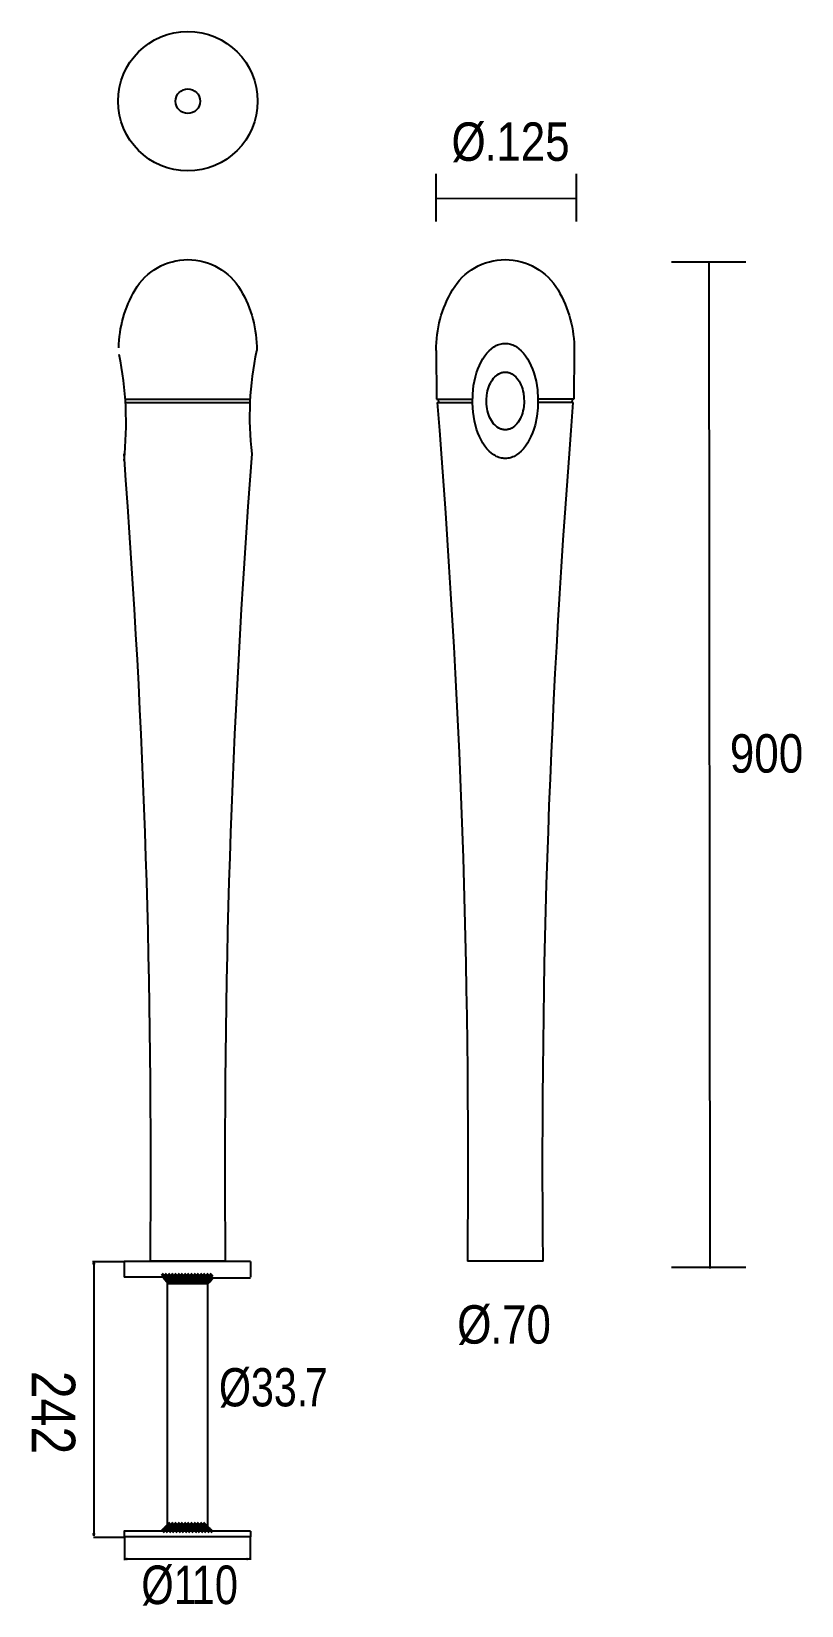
# Model space of a CAD drawing. Extents: x 4 to 134, y 4 to 269.
import ezdxf

# ---------------------------------------------------------------- set-up
doc = ezdxf.new("R2010")
doc.units = 0
doc.layers.add('LIVELLO_1', color=160, linetype='Continuous')
doc.styles.add('STD', font='txt')

# ---------------------------------------------------------------- blocks, each defined once
blk = doc.blocks.new('AI9-BLK319')
at = {"layer": 'LIVELLO_1', "color": 7}
for p, q in [((3.167507, -0.286287), (3.497719, 0.047198)), ((3.332527, -0.450618), (3.66429, -0.118856)), ((3.497719, -0.616328), (3.82931, -0.286287))]:
    blk.add_line(p, q, dxfattribs=at)
blk = doc.blocks.new('AI9-BLK318')
at = {"layer": 'LIVELLO_1', "color": 7}
blk.add_blockref('AI9-BLK319', (0, 0), dxfattribs=at)
blk = doc.blocks.new('AI9-BLK317')
at = {"layer": 'LIVELLO_1', "color": 7}
for p, q in [((3.370854, -0.149517), (3.701066, 0.180868)), ((3.535874, -0.316949), (3.867636, 0.014814)), ((3.701066, -0.48128), (4.032829, -0.149517))]:
    blk.add_line(p, q, dxfattribs=at)
blk = doc.blocks.new('AI9-BLK316')
at = {"layer": 'LIVELLO_1', "color": 7}
blk.add_blockref('AI9-BLK317', (0, 0), dxfattribs=at)
blk = doc.blocks.new('AI9-BLK315')
at = {"layer": 'LIVELLO_1', "color": 7}
for p, q in [((3.505212, 0.01757), (3.836975, 0.347955)), ((3.670405, -0.149862), (4.001995, 0.181901)), ((3.836975, -0.314193), (4.167187, 0.01757))]:
    blk.add_line(p, q, dxfattribs=at)
blk = doc.blocks.new('AI9-BLK314')
at = {"layer": 'LIVELLO_1', "color": 7}
blk.add_blockref('AI9-BLK315', (0, 0), dxfattribs=at)
blk = doc.blocks.new('AI9-BLK311')
at = {"layer": 'LIVELLO_1', "color": 7}
for p, q in [((2.62766, -0.286287), (2.960112, 0.047198)), ((2.794231, -0.450618), (3.125304, -0.118856)), ((2.960112, -0.616328), (3.291875, -0.286287))]:
    blk.add_line(p, q, dxfattribs=at)
blk = doc.blocks.new('AI9-BLK310')
at = {"layer": 'LIVELLO_1', "color": 7}
blk.add_blockref('AI9-BLK311', (0, 0), dxfattribs=at)
blk = doc.blocks.new('AI9-BLK309')
at = {"layer": 'LIVELLO_1', "color": 7}
for p, q in [((2.898617, -0.149517), (3.22883, 0.180868)), ((3.06381, -0.316949), (3.394022, 0.014814)), ((3.22883, -0.48128), (3.560592, -0.149517))]:
    blk.add_line(p, q, dxfattribs=at)
blk = doc.blocks.new('AI9-BLK308')
at = {"layer": 'LIVELLO_1', "color": 7}
blk.add_blockref('AI9-BLK309', (0, 0), dxfattribs=at)
blk = doc.blocks.new('AI9-BLK307')
at = {"layer": 'LIVELLO_1', "color": 7}
for p, q in [((3.167507, 0.01757), (3.497719, 0.347955)), ((3.332527, -0.149862), (3.66429, 0.181901)), ((3.497719, -0.314193), (3.82931, 0.01757))]:
    blk.add_line(p, q, dxfattribs=at)
blk = doc.blocks.new('AI9-BLK306')
at = {"layer": 'LIVELLO_1', "color": 7}
blk.add_blockref('AI9-BLK307', (0, 0), dxfattribs=at)
blk = doc.blocks.new('AI9-BLK305')
at = {"layer": 'LIVELLO_1', "color": 7}
for p, q in [((3.370854, 0.167776), (3.701066, 0.498161)), ((3.535874, 0.002067), (3.867636, 0.332107)), ((3.701066, -0.163642), (4.032829, 0.167776))]:
    blk.add_line(p, q, dxfattribs=at)
blk = doc.blocks.new('AI9-BLK304')
at = {"layer": 'LIVELLO_1', "color": 7}
blk.add_blockref('AI9-BLK305', (0, 0), dxfattribs=at)
blk = doc.blocks.new('AI9-BLK303')
at = {"layer": 'LIVELLO_1', "color": 7}
for p, q in [((3.505212, 0.30179), (3.836975, 0.633209)), ((3.670405, 0.135737), (4.001995, 0.466121)), ((3.836975, -0.029972), (4.167187, 0.30179))]:
    blk.add_line(p, q, dxfattribs=at)
blk = doc.blocks.new('AI9-BLK302')
at = {"layer": 'LIVELLO_1', "color": 7}
blk.add_blockref('AI9-BLK303', (0, 0), dxfattribs=at)
blk = doc.blocks.new('AI9-BLK301')
at = {"layer": 'LIVELLO_1', "color": 7}
for p, q in [((2.090053, -0.286287), (2.421816, 0.047198)), ((2.256796, -0.450618), (2.587008, -0.118856)), ((2.421816, -0.616328), (2.752028, -0.286287))]:
    blk.add_line(p, q, dxfattribs=at)
blk = doc.blocks.new('AI9-BLK300')
at = {"layer": 'LIVELLO_1', "color": 7}
blk.add_blockref('AI9-BLK301', (0, 0), dxfattribs=at)
blk = doc.blocks.new('AI9-BLK299')
at = {"layer": 'LIVELLO_1', "color": 7}
for p, q in [((2.358943, -0.149517), (2.690533, 0.180868)), ((2.525513, -0.316949), (2.855726, 0.014814)), ((2.690533, -0.48128), (3.020746, -0.149517))]:
    blk.add_line(p, q, dxfattribs=at)
blk = doc.blocks.new('AI9-BLK298')
at = {"layer": 'LIVELLO_1', "color": 7}
blk.add_blockref('AI9-BLK299', (0, 0), dxfattribs=at)
blk = doc.blocks.new('AI9-BLK297')
at = {"layer": 'LIVELLO_1', "color": 7}
for p, q in [((2.62766, 0.01757), (2.960112, 0.347955)), ((2.794231, -0.149862), (3.125304, 0.181901)), ((2.960112, -0.314193), (3.291875, 0.01757))]:
    blk.add_line(p, q, dxfattribs=at)
blk = doc.blocks.new('AI9-BLK296')
at = {"layer": 'LIVELLO_1', "color": 7}
blk.add_blockref('AI9-BLK297', (0, 0), dxfattribs=at)
blk = doc.blocks.new('AI9-BLK295')
at = {"layer": 'LIVELLO_1', "color": 7}
for p, q in [((2.898617, 0.167776), (3.22883, 0.498161)), ((3.06381, 0.002067), (3.394022, 0.332107)), ((3.22883, -0.163642), (3.560592, 0.167776))]:
    blk.add_line(p, q, dxfattribs=at)
blk = doc.blocks.new('AI9-BLK294')
at = {"layer": 'LIVELLO_1', "color": 7}
blk.add_blockref('AI9-BLK295', (0, 0), dxfattribs=at)
blk = doc.blocks.new('AI9-BLK293')
at = {"layer": 'LIVELLO_1', "color": 7}
for p, q in [((3.167507, 0.30179), (3.497719, 0.633209)), ((3.332527, 0.135737), (3.66429, 0.466121)), ((3.497719, -0.029972), (3.82931, 0.30179))]:
    blk.add_line(p, q, dxfattribs=at)
blk = doc.blocks.new('AI9-BLK292')
at = {"layer": 'LIVELLO_1', "color": 7}
blk.add_blockref('AI9-BLK293', (0, 0), dxfattribs=at)
blk = doc.blocks.new('AI9-BLK291')
at = {"layer": 'LIVELLO_1', "color": 7}
for p, q in [((1.552618, -0.286287), (1.884381, 0.047198)), ((1.717638, -0.450618), (2.049401, -0.118856)), ((1.884381, -0.616328), (2.214594, -0.286287))]:
    blk.add_line(p, q, dxfattribs=at)
blk = doc.blocks.new('AI9-BLK290')
at = {"layer": 'LIVELLO_1', "color": 7}
blk.add_blockref('AI9-BLK291', (0, 0), dxfattribs=at)
blk = doc.blocks.new('AI9-BLK289')
at = {"layer": 'LIVELLO_1', "color": 7}
for p, q in [((1.821336, -0.149517), (2.153099, 0.180868)), ((1.986528, -0.316949), (2.318119, 0.014814)), ((2.153099, -0.48128), (2.483311, -0.149517))]:
    blk.add_line(p, q, dxfattribs=at)
blk = doc.blocks.new('AI9-BLK288')
at = {"layer": 'LIVELLO_1', "color": 7}
blk.add_blockref('AI9-BLK289', (0, 0), dxfattribs=at)
blk = doc.blocks.new('AI9-BLK287')
at = {"layer": 'LIVELLO_1', "color": 7}
for p, q in [((2.090053, 0.01757), (2.421816, 0.347955)), ((2.256796, -0.149862), (2.587008, 0.181901)), ((2.421816, -0.314193), (2.752028, 0.01757))]:
    blk.add_line(p, q, dxfattribs=at)
blk = doc.blocks.new('AI9-BLK286')
at = {"layer": 'LIVELLO_1', "color": 7}
blk.add_blockref('AI9-BLK287', (0, 0), dxfattribs=at)
blk = doc.blocks.new('AI9-BLK285')
at = {"layer": 'LIVELLO_1', "color": 7}
for p, q in [((2.358943, 0.167776), (2.690533, 0.498161)), ((2.525513, 0.002067), (2.855726, 0.332107)), ((2.690533, -0.163642), (3.020746, 0.167776))]:
    blk.add_line(p, q, dxfattribs=at)
blk = doc.blocks.new('AI9-BLK284')
at = {"layer": 'LIVELLO_1', "color": 7}
blk.add_blockref('AI9-BLK285', (0, 0), dxfattribs=at)
blk = doc.blocks.new('AI9-BLK283')
at = {"layer": 'LIVELLO_1', "color": 7}
for p, q in [((2.62766, 0.30179), (2.960112, 0.633209)), ((2.794231, 0.135737), (3.125304, 0.466121)), ((2.960112, -0.029972), (3.291875, 0.30179))]:
    blk.add_line(p, q, dxfattribs=at)
blk = doc.blocks.new('AI9-BLK282')
at = {"layer": 'LIVELLO_1', "color": 7}
blk.add_blockref('AI9-BLK283', (0, 0), dxfattribs=at)
blk = doc.blocks.new('AI9-BLK281')
at = {"layer": 'LIVELLO_1', "color": 7}
for p, q in [((1.014322, -0.286287), (1.344535, 0.047198)), ((1.179342, -0.450618), (1.511105, -0.118856)), ((1.344535, -0.616328), (1.676297, -0.286287))]:
    blk.add_line(p, q, dxfattribs=at)
blk = doc.blocks.new('AI9-BLK280')
at = {"layer": 'LIVELLO_1', "color": 7}
blk.add_blockref('AI9-BLK281', (0, 0), dxfattribs=at)
blk = doc.blocks.new('AI9-BLK279')
at = {"layer": 'LIVELLO_1', "color": 7}
for p, q in [((1.28304, -0.149517), (1.613252, 0.180868)), ((1.448232, -0.316949), (1.780684, 0.014814)), ((1.613252, -0.48128), (1.945704, -0.149517))]:
    blk.add_line(p, q, dxfattribs=at)
blk = doc.blocks.new('AI9-BLK278')
at = {"layer": 'LIVELLO_1', "color": 7}
blk.add_blockref('AI9-BLK279', (0, 0), dxfattribs=at)
blk = doc.blocks.new('AI9-BLK277')
at = {"layer": 'LIVELLO_1', "color": 7}
for p, q in [((1.552618, 0.01757), (1.884381, 0.347955)), ((1.717638, -0.149862), (2.049401, 0.181901)), ((1.884381, -0.314193), (2.214594, 0.01757))]:
    blk.add_line(p, q, dxfattribs=at)
blk = doc.blocks.new('AI9-BLK276')
at = {"layer": 'LIVELLO_1', "color": 7}
blk.add_blockref('AI9-BLK277', (0, 0), dxfattribs=at)
blk = doc.blocks.new('AI9-BLK275')
at = {"layer": 'LIVELLO_1', "color": 7}
for p, q in [((1.821336, 0.167776), (2.153099, 0.498161)), ((1.986528, 0.002067), (2.318119, 0.332107)), ((2.153099, -0.163642), (2.483311, 0.167776))]:
    blk.add_line(p, q, dxfattribs=at)
blk = doc.blocks.new('AI9-BLK274')
at = {"layer": 'LIVELLO_1', "color": 7}
blk.add_blockref('AI9-BLK275', (0, 0), dxfattribs=at)
blk = doc.blocks.new('AI9-BLK273')
at = {"layer": 'LIVELLO_1', "color": 7}
for p, q in [((2.090053, 0.30179), (2.421816, 0.633209)), ((2.256796, 0.135737), (2.587008, 0.466121)), ((2.421816, -0.029972), (2.752028, 0.30179))]:
    blk.add_line(p, q, dxfattribs=at)
blk = doc.blocks.new('AI9-BLK272')
at = {"layer": 'LIVELLO_1', "color": 7}
blk.add_blockref('AI9-BLK273', (0, 0), dxfattribs=at)
blk = doc.blocks.new('AI9-BLK271')
at = {"layer": 'LIVELLO_1', "color": 7}
for p, q in [((0.475337, -0.286287), (0.806927, 0.047198)), ((0.641907, -0.450618), (0.97212, -0.118856)), ((0.806927, -0.616328), (1.13869, -0.286287))]:
    blk.add_line(p, q, dxfattribs=at)
blk = doc.blocks.new('AI9-BLK270')
at = {"layer": 'LIVELLO_1', "color": 7}
blk.add_blockref('AI9-BLK271', (0, 0), dxfattribs=at)
blk = doc.blocks.new('AI9-BLK269')
at = {"layer": 'LIVELLO_1', "color": 7}
for p, q in [((0.745605, -0.149517), (1.075817, 0.180868)), ((0.910625, -0.316949), (1.240837, 0.014814)), ((1.075817, -0.48128), (1.407408, -0.149517))]:
    blk.add_line(p, q, dxfattribs=at)
blk = doc.blocks.new('AI9-BLK268')
at = {"layer": 'LIVELLO_1', "color": 7}
blk.add_blockref('AI9-BLK269', (0, 0), dxfattribs=at)
blk = doc.blocks.new('AI9-BLK267')
at = {"layer": 'LIVELLO_1', "color": 7}
for p, q in [((1.014322, 0.01757), (1.344535, 0.347955)), ((1.179342, -0.149862), (1.511105, 0.181901)), ((1.344535, -0.314193), (1.676297, 0.01757))]:
    blk.add_line(p, q, dxfattribs=at)
blk = doc.blocks.new('AI9-BLK266')
at = {"layer": 'LIVELLO_1', "color": 7}
blk.add_blockref('AI9-BLK267', (0, 0), dxfattribs=at)
blk = doc.blocks.new('AI9-BLK265')
at = {"layer": 'LIVELLO_1', "color": 7}
for p, q in [((1.28304, 0.167776), (1.613252, 0.498161)), ((1.448232, 0.002067), (1.780684, 0.332107)), ((1.613252, -0.163642), (1.945704, 0.167776))]:
    blk.add_line(p, q, dxfattribs=at)
blk = doc.blocks.new('AI9-BLK264')
at = {"layer": 'LIVELLO_1', "color": 7}
blk.add_blockref('AI9-BLK265', (0, 0), dxfattribs=at)
blk = doc.blocks.new('AI9-BLK263')
at = {"layer": 'LIVELLO_1', "color": 7}
for p, q in [((1.552618, 0.30179), (1.884381, 0.633209)), ((1.717638, 0.135737), (2.049401, 0.466121)), ((1.884381, -0.029972), (2.214594, 0.30179))]:
    blk.add_line(p, q, dxfattribs=at)
blk = doc.blocks.new('AI9-BLK262')
at = {"layer": 'LIVELLO_1', "color": 7}
blk.add_blockref('AI9-BLK263', (0, 0), dxfattribs=at)
blk = doc.blocks.new('AI9-BLK261')
at = {"layer": 'LIVELLO_1', "color": 7}
for p, q in [((-0.062959, -0.286287), (0.268631, 0.047198)), ((0.102061, -0.450618), (0.433824, -0.118856)), ((0.268631, -0.616328), (0.598844, -0.286287))]:
    blk.add_line(p, q, dxfattribs=at)
blk = doc.blocks.new('AI9-BLK260')
at = {"layer": 'LIVELLO_1', "color": 7}
blk.add_blockref('AI9-BLK261', (0, 0), dxfattribs=at)
blk = doc.blocks.new('AI9-BLK259')
at = {"layer": 'LIVELLO_1', "color": 7}
for p, q in [((0.205758, -0.149517), (0.53821, 0.180868)), ((0.37319, -0.316949), (0.703402, 0.014814)), ((0.53821, -0.48128), (0.868422, -0.149517))]:
    blk.add_line(p, q, dxfattribs=at)
blk = doc.blocks.new('AI9-BLK258')
at = {"layer": 'LIVELLO_1', "color": 7}
blk.add_blockref('AI9-BLK259', (0, 0), dxfattribs=at)
blk = doc.blocks.new('AI9-BLK257')
at = {"layer": 'LIVELLO_1', "color": 7}
for p, q in [((0.475337, 0.01757), (0.806927, 0.347955)), ((0.641907, -0.149862), (0.97212, 0.181901)), ((0.806927, -0.314193), (1.13869, 0.01757))]:
    blk.add_line(p, q, dxfattribs=at)
blk = doc.blocks.new('AI9-BLK256')
at = {"layer": 'LIVELLO_1', "color": 7}
blk.add_blockref('AI9-BLK257', (0, 0), dxfattribs=at)
blk = doc.blocks.new('AI9-BLK255')
at = {"layer": 'LIVELLO_1', "color": 7}
for p, q in [((0.745605, 0.167776), (1.075817, 0.498161)), ((0.910625, 0.002067), (1.240837, 0.332107)), ((1.075817, -0.163642), (1.407408, 0.167776))]:
    blk.add_line(p, q, dxfattribs=at)
blk = doc.blocks.new('AI9-BLK254')
at = {"layer": 'LIVELLO_1', "color": 7}
blk.add_blockref('AI9-BLK255', (0, 0), dxfattribs=at)
blk = doc.blocks.new('AI9-BLK253')
at = {"layer": 'LIVELLO_1', "color": 7}
for p, q in [((1.014322, 0.30179), (1.344535, 0.633209)), ((1.179342, 0.135737), (1.511105, 0.466121)), ((1.344535, -0.029972), (1.676297, 0.30179))]:
    blk.add_line(p, q, dxfattribs=at)
blk = doc.blocks.new('AI9-BLK252')
at = {"layer": 'LIVELLO_1', "color": 7}
blk.add_blockref('AI9-BLK253', (0, 0), dxfattribs=at)
blk = doc.blocks.new('AI9-BLK251')
at = {"layer": 'LIVELLO_1', "color": 7}
for p, q in [((-0.600566, -0.286287), (-0.270354, 0.047198)), ((-0.435374, -0.450618), (-0.103784, -0.118856)), ((-0.270354, -0.616328), (0.061409, -0.286287))]:
    blk.add_line(p, q, dxfattribs=at)
blk = doc.blocks.new('AI9-BLK250')
at = {"layer": 'LIVELLO_1', "color": 7}
blk.add_blockref('AI9-BLK251', (0, 0), dxfattribs=at)
blk = doc.blocks.new('AI9-BLK249')
at = {"layer": 'LIVELLO_1', "color": 7}
for p, q in [((-0.331849, -0.149517), (-0.000086, 0.180868)), ((-0.166656, -0.316949), (0.165106, 0.014814)), ((-0.000086, -0.48128), (0.330126, -0.149517))]:
    blk.add_line(p, q, dxfattribs=at)
blk = doc.blocks.new('AI9-BLK248')
at = {"layer": 'LIVELLO_1', "color": 7}
blk.add_blockref('AI9-BLK249', (0, 0), dxfattribs=at)
blk = doc.blocks.new('AI9-BLK247')
at = {"layer": 'LIVELLO_1', "color": 7}
for p, q in [((-0.062959, 0.01757), (0.268631, 0.347955)), ((0.102061, -0.149862), (0.433824, 0.181901)), ((0.268631, -0.314193), (0.598844, 0.01757))]:
    blk.add_line(p, q, dxfattribs=at)
blk = doc.blocks.new('AI9-BLK246')
at = {"layer": 'LIVELLO_1', "color": 7}
blk.add_blockref('AI9-BLK247', (0, 0), dxfattribs=at)
blk = doc.blocks.new('AI9-BLK245')
at = {"layer": 'LIVELLO_1', "color": 7}
for p, q in [((0.205758, 0.167776), (0.53821, 0.498161)), ((0.37319, 0.002067), (0.703402, 0.332107)), ((0.53821, -0.163642), (0.868422, 0.167776))]:
    blk.add_line(p, q, dxfattribs=at)
blk = doc.blocks.new('AI9-BLK244')
at = {"layer": 'LIVELLO_1', "color": 7}
blk.add_blockref('AI9-BLK245', (0, 0), dxfattribs=at)
blk = doc.blocks.new('AI9-BLK243')
at = {"layer": 'LIVELLO_1', "color": 7}
for p, q in [((0.475337, 0.30179), (0.806927, 0.633209)), ((0.641907, 0.135737), (0.97212, 0.466121)), ((0.806927, -0.029972), (1.13869, 0.30179))]:
    blk.add_line(p, q, dxfattribs=at)
blk = doc.blocks.new('AI9-BLK242')
at = {"layer": 'LIVELLO_1', "color": 7}
blk.add_blockref('AI9-BLK243', (0, 0), dxfattribs=at)
blk = doc.blocks.new('AI9-BLK241')
at = {"layer": 'LIVELLO_1', "color": 7}
for p, q in [((-1.138862, -0.286287), (-0.80865, 0.047198)), ((-0.97367, -0.450618), (-0.642769, -0.118856)), ((-0.80865, -0.616328), (-0.476198, -0.286287))]:
    blk.add_line(p, q, dxfattribs=at)
blk = doc.blocks.new('AI9-BLK240')
at = {"layer": 'LIVELLO_1', "color": 7}
blk.add_blockref('AI9-BLK241', (0, 0), dxfattribs=at)
blk = doc.blocks.new('AI9-BLK239')
at = {"layer": 'LIVELLO_1', "color": 7}
for p, q in [((-0.869284, -0.149517), (-0.539071, 0.180868)), ((-0.704264, -0.316949), (-0.372501, 0.014814)), ((-0.539071, -0.48128), (-0.207309, -0.149517))]:
    blk.add_line(p, q, dxfattribs=at)
blk = doc.blocks.new('AI9-BLK238')
at = {"layer": 'LIVELLO_1', "color": 7}
blk.add_blockref('AI9-BLK239', (0, 0), dxfattribs=at)
blk = doc.blocks.new('AI9-BLK237')
at = {"layer": 'LIVELLO_1', "color": 7}
for p, q in [((-0.600566, 0.01757), (-0.270354, 0.347955)), ((-0.435374, -0.149862), (-0.103784, 0.181901)), ((-0.270354, -0.314193), (0.061409, 0.01757))]:
    blk.add_line(p, q, dxfattribs=at)
blk = doc.blocks.new('AI9-BLK236')
at = {"layer": 'LIVELLO_1', "color": 7}
blk.add_blockref('AI9-BLK237', (0, 0), dxfattribs=at)
blk = doc.blocks.new('AI9-BLK235')
at = {"layer": 'LIVELLO_1', "color": 7}
for p, q in [((-0.331849, 0.167776), (-0.000086, 0.498161)), ((-0.166656, 0.002067), (0.165106, 0.332107)), ((-0.000086, -0.163642), (0.330126, 0.167776))]:
    blk.add_line(p, q, dxfattribs=at)
blk = doc.blocks.new('AI9-BLK234')
at = {"layer": 'LIVELLO_1', "color": 7}
blk.add_blockref('AI9-BLK235', (0, 0), dxfattribs=at)
blk = doc.blocks.new('AI9-BLK233')
at = {"layer": 'LIVELLO_1', "color": 7}
for p, q in [((-0.062959, 0.30179), (0.268631, 0.633209)), ((0.102061, 0.135737), (0.433824, 0.466121)), ((0.268631, -0.029972), (0.598844, 0.30179))]:
    blk.add_line(p, q, dxfattribs=at)
blk = doc.blocks.new('AI9-BLK232')
at = {"layer": 'LIVELLO_1', "color": 7}
blk.add_blockref('AI9-BLK233', (0, 0), dxfattribs=at)
blk = doc.blocks.new('AI9-BLK231')
at = {"layer": 'LIVELLO_1', "color": 7}
for p, q in [((-1.677848, -0.286287), (-1.346085, 0.047198)), ((-1.511277, -0.450618), (-1.181065, -0.118856)), ((-1.346085, -0.616328), (-1.014494, -0.286287))]:
    blk.add_line(p, q, dxfattribs=at)
blk = doc.blocks.new('AI9-BLK230')
at = {"layer": 'LIVELLO_1', "color": 7}
blk.add_blockref('AI9-BLK231', (0, 0), dxfattribs=at)
blk = doc.blocks.new('AI9-BLK229')
at = {"layer": 'LIVELLO_1', "color": 7}
for p, q in [((-1.40758, -0.149517), (-1.077367, 0.180868)), ((-1.24256, -0.316949), (-0.912347, 0.014814)), ((-1.077367, -0.48128), (-0.745605, -0.149517))]:
    blk.add_line(p, q, dxfattribs=at)
blk = doc.blocks.new('AI9-BLK228')
at = {"layer": 'LIVELLO_1', "color": 7}
blk.add_blockref('AI9-BLK229', (0, 0), dxfattribs=at)
blk = doc.blocks.new('AI9-BLK227')
at = {"layer": 'LIVELLO_1', "color": 7}
for p, q in [((-1.138862, 0.01757), (-0.80865, 0.347955)), ((-0.97367, -0.149862), (-0.642769, 0.181901)), ((-0.80865, -0.314193), (-0.476198, 0.01757))]:
    blk.add_line(p, q, dxfattribs=at)
blk = doc.blocks.new('AI9-BLK226')
at = {"layer": 'LIVELLO_1', "color": 7}
blk.add_blockref('AI9-BLK227', (0, 0), dxfattribs=at)
blk = doc.blocks.new('AI9-BLK225')
at = {"layer": 'LIVELLO_1', "color": 7}
for p, q in [((-0.869284, 0.167776), (-0.539071, 0.498161)), ((-0.704264, 0.002067), (-0.372501, 0.332107)), ((-0.539071, -0.163642), (-0.207309, 0.167776))]:
    blk.add_line(p, q, dxfattribs=at)
blk = doc.blocks.new('AI9-BLK224')
at = {"layer": 'LIVELLO_1', "color": 7}
blk.add_blockref('AI9-BLK225', (0, 0), dxfattribs=at)
blk = doc.blocks.new('AI9-BLK223')
at = {"layer": 'LIVELLO_1', "color": 7}
for p, q in [((-0.600566, 0.30179), (-0.270354, 0.633209)), ((-0.435374, 0.135737), (-0.103784, 0.466121)), ((-0.270354, -0.029972), (0.061409, 0.30179))]:
    blk.add_line(p, q, dxfattribs=at)
blk = doc.blocks.new('AI9-BLK222')
at = {"layer": 'LIVELLO_1', "color": 7}
blk.add_blockref('AI9-BLK223', (0, 0), dxfattribs=at)
blk = doc.blocks.new('AI9-BLK221')
at = {"layer": 'LIVELLO_1', "color": 7}
for p, q in [((-2.215455, -0.286287), (-1.883692, 0.047198)), ((-2.050262, -0.450618), (-1.7185, -0.118856)), ((-1.883692, -0.616328), (-1.55348, -0.286287))]:
    blk.add_line(p, q, dxfattribs=at)
blk = doc.blocks.new('AI9-BLK220')
at = {"layer": 'LIVELLO_1', "color": 7}
blk.add_blockref('AI9-BLK221', (0, 0), dxfattribs=at)
blk = doc.blocks.new('AI9-BLK219')
at = {"layer": 'LIVELLO_1', "color": 7}
for p, q in [((-1.946565, -0.149517), (-1.614975, 0.180868)), ((-1.779995, -0.316949), (-1.449782, 0.014814)), ((-1.614975, -0.48128), (-1.284762, -0.149517))]:
    blk.add_line(p, q, dxfattribs=at)
blk = doc.blocks.new('AI9-BLK218')
at = {"layer": 'LIVELLO_1', "color": 7}
blk.add_blockref('AI9-BLK219', (0, 0), dxfattribs=at)
blk = doc.blocks.new('AI9-BLK217')
at = {"layer": 'LIVELLO_1', "color": 7}
for p, q in [((-1.677848, 0.01757), (-1.346085, 0.347955)), ((-1.511277, -0.149862), (-1.181065, 0.181901)), ((-1.346085, -0.314193), (-1.014494, 0.01757))]:
    blk.add_line(p, q, dxfattribs=at)
blk = doc.blocks.new('AI9-BLK216')
at = {"layer": 'LIVELLO_1', "color": 7}
blk.add_blockref('AI9-BLK217', (0, 0), dxfattribs=at)
blk = doc.blocks.new('AI9-BLK215')
at = {"layer": 'LIVELLO_1', "color": 7}
for p, q in [((-1.40758, 0.167776), (-1.077367, 0.498161)), ((-1.24256, 0.002067), (-0.912347, 0.332107)), ((-1.077367, -0.163642), (-0.745605, 0.167776))]:
    blk.add_line(p, q, dxfattribs=at)
blk = doc.blocks.new('AI9-BLK214')
at = {"layer": 'LIVELLO_1', "color": 7}
blk.add_blockref('AI9-BLK215', (0, 0), dxfattribs=at)
blk = doc.blocks.new('AI9-BLK213')
at = {"layer": 'LIVELLO_1', "color": 7}
for p, q in [((-1.138862, 0.30179), (-0.80865, 0.633209)), ((-0.97367, 0.135737), (-0.642769, 0.466121)), ((-0.80865, -0.029972), (-0.476198, 0.30179))]:
    blk.add_line(p, q, dxfattribs=at)
blk = doc.blocks.new('AI9-BLK212')
at = {"layer": 'LIVELLO_1', "color": 7}
blk.add_blockref('AI9-BLK213', (0, 0), dxfattribs=at)
blk = doc.blocks.new('AI9-BLK211')
at = {"layer": 'LIVELLO_1', "color": 7}
for p, q in [((-2.753751, -0.286287), (-2.423539, 0.047198)), ((-2.588559, -0.450618), (-2.256796, -0.118856)), ((-2.423539, -0.616328), (-2.091776, -0.286287))]:
    blk.add_line(p, q, dxfattribs=at)
blk = doc.blocks.new('AI9-BLK210')
at = {"layer": 'LIVELLO_1', "color": 7}
blk.add_blockref('AI9-BLK211', (0, 0), dxfattribs=at)
blk = doc.blocks.new('AI9-BLK209')
at = {"layer": 'LIVELLO_1', "color": 7}
for p, q in [((-2.484861, -0.149517), (-2.153271, 0.180868)), ((-2.319841, -0.316949), (-1.988078, 0.014814)), ((-2.153271, -0.48128), (-1.822197, -0.149517))]:
    blk.add_line(p, q, dxfattribs=at)
blk = doc.blocks.new('AI9-BLK208')
at = {"layer": 'LIVELLO_1', "color": 7}
blk.add_blockref('AI9-BLK209', (0, 0), dxfattribs=at)
blk = doc.blocks.new('AI9-BLK207')
at = {"layer": 'LIVELLO_1', "color": 7}
for p, q in [((-2.215455, 0.01757), (-1.883692, 0.347955)), ((-2.050262, -0.149862), (-1.7185, 0.181901)), ((-1.883692, -0.314193), (-1.55348, 0.01757))]:
    blk.add_line(p, q, dxfattribs=at)
blk = doc.blocks.new('AI9-BLK206')
at = {"layer": 'LIVELLO_1', "color": 7}
blk.add_blockref('AI9-BLK207', (0, 0), dxfattribs=at)
blk = doc.blocks.new('AI9-BLK205')
at = {"layer": 'LIVELLO_1', "color": 7}
for p, q in [((-1.946565, 0.167776), (-1.614975, 0.498161)), ((-1.779995, 0.002067), (-1.449782, 0.332107)), ((-1.614975, -0.163642), (-1.284762, 0.167776))]:
    blk.add_line(p, q, dxfattribs=at)
blk = doc.blocks.new('AI9-BLK204')
at = {"layer": 'LIVELLO_1', "color": 7}
blk.add_blockref('AI9-BLK205', (0, 0), dxfattribs=at)
blk = doc.blocks.new('AI9-BLK203')
at = {"layer": 'LIVELLO_1', "color": 7}
for p, q in [((-1.677848, 0.30179), (-1.346085, 0.633209)), ((-1.511277, 0.135737), (-1.181065, 0.466121)), ((-1.346085, -0.029972), (-1.014494, 0.30179))]:
    blk.add_line(p, q, dxfattribs=at)
blk = doc.blocks.new('AI9-BLK202')
at = {"layer": 'LIVELLO_1', "color": 7}
blk.add_blockref('AI9-BLK203', (0, 0), dxfattribs=at)
blk = doc.blocks.new('AI9-BLK201')
at = {"layer": 'LIVELLO_1', "color": 7}
for p, q in [((-3.291186, -0.286287), (-2.960973, 0.047198)), ((-3.126166, -0.450618), (-2.795953, -0.118856)), ((-2.960973, -0.616328), (-2.629211, -0.286287))]:
    blk.add_line(p, q, dxfattribs=at)
blk = doc.blocks.new('AI9-BLK200')
at = {"layer": 'LIVELLO_1', "color": 7}
blk.add_blockref('AI9-BLK201', (0, 0), dxfattribs=at)
blk = doc.blocks.new('AI9-BLK199')
at = {"layer": 'LIVELLO_1', "color": 7}
for p, q in [((-3.022468, -0.149517), (-2.692256, 0.180868)), ((-2.857276, -0.316949), (-2.525686, 0.014814)), ((-2.692256, -0.48128), (-2.360493, -0.149517))]:
    blk.add_line(p, q, dxfattribs=at)
blk = doc.blocks.new('AI9-BLK198')
at = {"layer": 'LIVELLO_1', "color": 7}
blk.add_blockref('AI9-BLK199', (0, 0), dxfattribs=at)
blk = doc.blocks.new('AI9-BLK197')
at = {"layer": 'LIVELLO_1', "color": 7}
for p, q in [((-2.753751, 0.01757), (-2.423539, 0.347955)), ((-2.588559, -0.149862), (-2.256796, 0.181901)), ((-2.423539, -0.314193), (-2.091776, 0.01757))]:
    blk.add_line(p, q, dxfattribs=at)
blk = doc.blocks.new('AI9-BLK196')
at = {"layer": 'LIVELLO_1', "color": 7}
blk.add_blockref('AI9-BLK197', (0, 0), dxfattribs=at)
blk = doc.blocks.new('AI9-BLK195')
at = {"layer": 'LIVELLO_1', "color": 7}
for p, q in [((-2.484861, 0.167776), (-2.153271, 0.498161)), ((-2.319841, 0.002067), (-1.988078, 0.332107)), ((-2.153271, -0.163642), (-1.822197, 0.167776))]:
    blk.add_line(p, q, dxfattribs=at)
blk = doc.blocks.new('AI9-BLK194')
at = {"layer": 'LIVELLO_1', "color": 7}
blk.add_blockref('AI9-BLK195', (0, 0), dxfattribs=at)
blk = doc.blocks.new('AI9-BLK193')
at = {"layer": 'LIVELLO_1', "color": 7}
for p, q in [((-2.215455, 0.30179), (-1.883692, 0.633209)), ((-2.050262, 0.135737), (-1.7185, 0.466121)), ((-1.883692, -0.029972), (-1.55348, 0.30179))]:
    blk.add_line(p, q, dxfattribs=at)
blk = doc.blocks.new('AI9-BLK192')
at = {"layer": 'LIVELLO_1', "color": 7}
blk.add_blockref('AI9-BLK193', (0, 0), dxfattribs=at)
blk = doc.blocks.new('AI9-BLK191')
at = {"layer": 'LIVELLO_1', "color": 7}
for p, q in [((-3.562315, -0.149517), (-3.229691, 0.180868)), ((-3.394883, -0.316949), (-3.064671, 0.014814)), ((-3.229691, -0.48128), (-2.8981, -0.149517))]:
    blk.add_line(p, q, dxfattribs=at)
blk = doc.blocks.new('AI9-BLK190')
at = {"layer": 'LIVELLO_1', "color": 7}
blk.add_blockref('AI9-BLK191', (0, 0), dxfattribs=at)
blk = doc.blocks.new('AI9-BLK189')
at = {"layer": 'LIVELLO_1', "color": 7}
for p, q in [((-3.291186, 0.01757), (-2.960973, 0.347955)), ((-3.126166, -0.149862), (-2.795953, 0.181901)), ((-2.960973, -0.314193), (-2.629211, 0.01757))]:
    blk.add_line(p, q, dxfattribs=at)
blk = doc.blocks.new('AI9-BLK188')
at = {"layer": 'LIVELLO_1', "color": 7}
blk.add_blockref('AI9-BLK189', (0, 0), dxfattribs=at)
blk = doc.blocks.new('AI9-BLK187')
at = {"layer": 'LIVELLO_1', "color": 7}
for p, q in [((-3.022468, 0.167776), (-2.692256, 0.498161)), ((-2.857276, 0.002067), (-2.525686, 0.332107)), ((-2.692256, -0.163642), (-2.360493, 0.167776))]:
    blk.add_line(p, q, dxfattribs=at)
blk = doc.blocks.new('AI9-BLK186')
at = {"layer": 'LIVELLO_1', "color": 7}
blk.add_blockref('AI9-BLK187', (0, 0), dxfattribs=at)
blk = doc.blocks.new('AI9-BLK185')
at = {"layer": 'LIVELLO_1', "color": 7}
for p, q in [((-2.753751, 0.30179), (-2.423539, 0.633209)), ((-2.588559, 0.135737), (-2.256796, 0.466121)), ((-2.423539, -0.029972), (-2.091776, 0.30179))]:
    blk.add_line(p, q, dxfattribs=at)
blk = doc.blocks.new('AI9-BLK184')
at = {"layer": 'LIVELLO_1', "color": 7}
blk.add_blockref('AI9-BLK185', (0, 0), dxfattribs=at)
blk = doc.blocks.new('AI9-BLK183')
at = {"layer": 'LIVELLO_1', "color": 7}
for p, q in [((-3.831032, 0.01757), (-3.49927, 0.347955)), ((-3.664462, -0.149862), (-3.33425, 0.181901)), ((-3.49927, -0.314193), (-3.169057, 0.01757))]:
    blk.add_line(p, q, dxfattribs=at)
blk = doc.blocks.new('AI9-BLK182')
at = {"layer": 'LIVELLO_1', "color": 7}
blk.add_blockref('AI9-BLK183', (0, 0), dxfattribs=at)
blk = doc.blocks.new('AI9-BLK181')
at = {"layer": 'LIVELLO_1', "color": 7}
for p, q in [((-3.562315, 0.167776), (-3.229691, 0.498161)), ((-3.394883, 0.002067), (-3.064671, 0.332107)), ((-3.229691, -0.163642), (-2.8981, 0.167776))]:
    blk.add_line(p, q, dxfattribs=at)
blk = doc.blocks.new('AI9-BLK180')
at = {"layer": 'LIVELLO_1', "color": 7}
blk.add_blockref('AI9-BLK181', (0, 0), dxfattribs=at)
blk = doc.blocks.new('AI9-BLK179')
at = {"layer": 'LIVELLO_1', "color": 7}
for p, q in [((-3.291186, 0.30179), (-2.960973, 0.633209)), ((-3.126166, 0.135737), (-2.795953, 0.466121)), ((-2.960973, -0.029972), (-2.629211, 0.30179))]:
    blk.add_line(p, q, dxfattribs=at)
blk = doc.blocks.new('AI9-BLK178')
at = {"layer": 'LIVELLO_1', "color": 7}
blk.add_blockref('AI9-BLK179', (0, 0), dxfattribs=at)
blk = doc.blocks.new('AI9-BLK177')
at = {"layer": 'LIVELLO_1', "color": 7}
for p, q in [((-4.033604, 0.167776), (-3.701841, 0.498161)), ((-3.868584, 0.002067), (-3.536821, 0.332107)), ((-3.701841, -0.163642), (-3.371801, 0.167776))]:
    blk.add_line(p, q, dxfattribs=at)
blk = doc.blocks.new('AI9-BLK176')
at = {"layer": 'LIVELLO_1', "color": 7}
blk.add_blockref('AI9-BLK177', (0, 0), dxfattribs=at)
blk = doc.blocks.new('AI9-BLK175')
at = {"layer": 'LIVELLO_1', "color": 7}
for p, q in [((-3.831032, 0.30179), (-3.49927, 0.633209)), ((-3.664462, 0.135737), (-3.33425, 0.466121)), ((-3.49927, -0.029972), (-3.169057, 0.30179))]:
    blk.add_line(p, q, dxfattribs=at)
blk = doc.blocks.new('AI9-BLK174')
at = {"layer": 'LIVELLO_1', "color": 7}
blk.add_blockref('AI9-BLK175', (0, 0), dxfattribs=at)
blk = doc.blocks.new('AI9-BLK173')
at = {"layer": 'LIVELLO_1', "color": 7}
for p, q in [((-4.167963, 0.30179), (-3.836372, 0.633209)), ((-4.002943, 0.135737), (-3.67118, 0.466121)), ((-3.836372, -0.029972), (-3.50616, 0.30179))]:
    blk.add_line(p, q, dxfattribs=at)
blk = doc.blocks.new('AI9-BLK172')
at = {"layer": 'LIVELLO_1', "color": 7}
blk.add_blockref('AI9-BLK173', (0, 0), dxfattribs=at)
blk = doc.blocks.new('AI9-BLK169')
at = {"layer": 'LIVELLO_1', "color": 7}
for p, q in [((3.505212, -0.249253), (3.836975, 0.08251)), ((3.670405, -0.415306), (4.001995, -0.084922)), ((3.836975, -0.579637), (4.167187, -0.249253))]:
    blk.add_line(p, q, dxfattribs=at)
blk = doc.blocks.new('AI9-BLK168')
at = {"layer": 'LIVELLO_1', "color": 7}
blk.add_blockref('AI9-BLK169', (0, 0), dxfattribs=at)
blk = doc.blocks.new('AI9-BLK165')
at = {"layer": 'LIVELLO_1', "color": 7}
for p, q in [((3.167507, -0.249253), (3.497719, 0.08251)), ((3.332527, -0.415306), (3.66429, -0.083544)), ((3.497719, -0.579637), (3.82931, -0.249253))]:
    blk.add_line(p, q, dxfattribs=at)
blk = doc.blocks.new('AI9-BLK164')
at = {"layer": 'LIVELLO_1', "color": 7}
blk.add_blockref('AI9-BLK165', (0, 0), dxfattribs=at)
blk = doc.blocks.new('AI9-BLK163')
at = {"layer": 'LIVELLO_1', "color": 7}
for p, q in [((3.370854, -0.114377), (3.701066, 0.217386)), ((3.535874, -0.280086), (3.867636, 0.049954)), ((3.701066, -0.444417), (4.032829, -0.114377))]:
    blk.add_line(p, q, dxfattribs=at)
blk = doc.blocks.new('AI9-BLK162')
at = {"layer": 'LIVELLO_1', "color": 7}
blk.add_blockref('AI9-BLK163', (0, 0), dxfattribs=at)
blk = doc.blocks.new('AI9-BLK159')
at = {"layer": 'LIVELLO_1', "color": 7}
for p, q in [((2.629211, -0.249253), (2.960112, 0.08251)), ((2.794231, -0.415306), (3.125304, -0.083544)), ((2.960112, -0.579637), (3.291875, -0.249253))]:
    blk.add_line(p, q, dxfattribs=at)
blk = doc.blocks.new('AI9-BLK158')
at = {"layer": 'LIVELLO_1', "color": 7}
blk.add_blockref('AI9-BLK159', (0, 0), dxfattribs=at)
blk = doc.blocks.new('AI9-BLK157')
at = {"layer": 'LIVELLO_1', "color": 7}
for p, q in [((2.898617, -0.114377), (3.22883, 0.217386)), ((3.06381, -0.280086), (3.394022, 0.051332)), ((3.22883, -0.444417), (3.560592, -0.114377))]:
    blk.add_line(p, q, dxfattribs=at)
blk = doc.blocks.new('AI9-BLK156')
at = {"layer": 'LIVELLO_1', "color": 7}
blk.add_blockref('AI9-BLK157', (0, 0), dxfattribs=at)
blk = doc.blocks.new('AI9-BLK155')
at = {"layer": 'LIVELLO_1', "color": 7}
for p, q in [((3.167507, 0.068213), (3.497719, 0.399976)), ((3.332527, -0.097496), (3.66429, 0.235645)), ((3.497719, -0.261827), (3.82931, 0.068213))]:
    blk.add_line(p, q, dxfattribs=at)
blk = doc.blocks.new('AI9-BLK154')
at = {"layer": 'LIVELLO_1', "color": 7}
blk.add_blockref('AI9-BLK155', (0, 0), dxfattribs=at)
blk = doc.blocks.new('AI9-BLK151')
at = {"layer": 'LIVELLO_1', "color": 7}
for p, q in [((2.090053, -0.248564), (2.421816, 0.083199)), ((2.256796, -0.414617), (2.587008, -0.084233)), ((2.421816, -0.578948), (2.752028, -0.248564))]:
    blk.add_line(p, q, dxfattribs=at)
blk = doc.blocks.new('AI9-BLK150')
at = {"layer": 'LIVELLO_1', "color": 7}
blk.add_blockref('AI9-BLK151', (0, 0), dxfattribs=at)
blk = doc.blocks.new('AI9-BLK149')
at = {"layer": 'LIVELLO_1', "color": 7}
for p, q in [((2.358943, -0.114377), (2.690533, 0.217386)), ((2.525513, -0.280086), (2.855726, 0.049954)), ((2.690533, -0.444417), (3.022296, -0.114377))]:
    blk.add_line(p, q, dxfattribs=at)
blk = doc.blocks.new('AI9-BLK148')
at = {"layer": 'LIVELLO_1', "color": 7}
blk.add_blockref('AI9-BLK149', (0, 0), dxfattribs=at)
blk = doc.blocks.new('AI9-BLK147')
at = {"layer": 'LIVELLO_1', "color": 7}
for p, q in [((2.629211, 0.068902), (2.960112, 0.400665)), ((2.794231, -0.096807), (3.125304, 0.236334)), ((2.960112, -0.261138), (3.291875, 0.068902))]:
    blk.add_line(p, q, dxfattribs=at)
blk = doc.blocks.new('AI9-BLK146')
at = {"layer": 'LIVELLO_1', "color": 7}
blk.add_blockref('AI9-BLK147', (0, 0), dxfattribs=at)
blk = doc.blocks.new('AI9-BLK145')
at = {"layer": 'LIVELLO_1', "color": 7}
for p, q in [((2.898617, 0.204983), (3.22883, 0.535023)), ((3.06381, 0.03893), (3.394022, 0.370692)), ((3.22883, -0.12678), (3.560592, 0.204983))]:
    blk.add_line(p, q, dxfattribs=at)
blk = doc.blocks.new('AI9-BLK144')
at = {"layer": 'LIVELLO_1', "color": 7}
blk.add_blockref('AI9-BLK145', (0, 0), dxfattribs=at)
blk = doc.blocks.new('AI9-BLK141')
at = {"layer": 'LIVELLO_1', "color": 7}
for p, q in [((1.552618, -0.249253), (1.884381, 0.08251)), ((1.717638, -0.415306), (2.049401, -0.083544)), ((1.884381, -0.579637), (2.214594, -0.249253))]:
    blk.add_line(p, q, dxfattribs=at)
blk = doc.blocks.new('AI9-BLK140')
at = {"layer": 'LIVELLO_1', "color": 7}
blk.add_blockref('AI9-BLK141', (0, 0), dxfattribs=at)
blk = doc.blocks.new('AI9-BLK139')
at = {"layer": 'LIVELLO_1', "color": 7}
for p, q in [((1.821336, -0.114377), (2.153099, 0.217386)), ((1.986528, -0.280086), (2.318119, 0.049954)), ((2.153099, -0.444417), (2.483311, -0.114377))]:
    blk.add_line(p, q, dxfattribs=at)
blk = doc.blocks.new('AI9-BLK138')
at = {"layer": 'LIVELLO_1', "color": 7}
blk.add_blockref('AI9-BLK139', (0, 0), dxfattribs=at)
blk = doc.blocks.new('AI9-BLK137')
at = {"layer": 'LIVELLO_1', "color": 7}
for p, q in [((2.090053, 0.068902), (2.421816, 0.400665)), ((2.256796, -0.096807), (2.587008, 0.236334)), ((2.421816, -0.261138), (2.752028, 0.068902))]:
    blk.add_line(p, q, dxfattribs=at)
blk = doc.blocks.new('AI9-BLK136')
at = {"layer": 'LIVELLO_1', "color": 7}
blk.add_blockref('AI9-BLK137', (0, 0), dxfattribs=at)
blk = doc.blocks.new('AI9-BLK135')
at = {"layer": 'LIVELLO_1', "color": 7}
for p, q in [((2.358943, 0.204983), (2.690533, 0.535023)), ((2.525513, 0.03893), (2.855726, 0.370692)), ((2.690533, -0.12678), (3.022296, 0.204983))]:
    blk.add_line(p, q, dxfattribs=at)
blk = doc.blocks.new('AI9-BLK134')
at = {"layer": 'LIVELLO_1', "color": 7}
blk.add_blockref('AI9-BLK135', (0, 0), dxfattribs=at)
blk = doc.blocks.new('AI9-BLK133')
at = {"layer": 'LIVELLO_1', "color": 7}
for p, q in [((2.629211, 0.339342), (2.960112, 0.669382)), ((2.794231, 0.173288), (3.125304, 0.505051)), ((2.960112, 0.007579), (3.291875, 0.339342))]:
    blk.add_line(p, q, dxfattribs=at)
blk = doc.blocks.new('AI9-BLK132')
at = {"layer": 'LIVELLO_1', "color": 7}
blk.add_blockref('AI9-BLK133', (0, 0), dxfattribs=at)
blk = doc.blocks.new('AI9-BLK129')
at = {"layer": 'LIVELLO_1', "color": 7}
for p, q in [((1.014322, -0.249253), (1.344535, 0.08251)), ((1.179342, -0.415306), (1.511105, -0.084922)), ((1.344535, -0.579637), (1.676297, -0.249253))]:
    blk.add_line(p, q, dxfattribs=at)
blk = doc.blocks.new('AI9-BLK128')
at = {"layer": 'LIVELLO_1', "color": 7}
blk.add_blockref('AI9-BLK129', (0, 0), dxfattribs=at)
blk = doc.blocks.new('AI9-BLK127')
at = {"layer": 'LIVELLO_1', "color": 7}
for p, q in [((1.28304, -0.114377), (1.613252, 0.217386)), ((1.448232, -0.280086), (1.780684, 0.049954)), ((1.613252, -0.444417), (1.945704, -0.114377))]:
    blk.add_line(p, q, dxfattribs=at)
blk = doc.blocks.new('AI9-BLK126')
at = {"layer": 'LIVELLO_1', "color": 7}
blk.add_blockref('AI9-BLK127', (0, 0), dxfattribs=at)
blk = doc.blocks.new('AI9-BLK125')
at = {"layer": 'LIVELLO_1', "color": 7}
for p, q in [((1.552618, 0.068213), (1.884381, 0.399976)), ((1.717638, -0.097496), (2.049401, 0.235645)), ((1.884381, -0.261827), (2.214594, 0.068213))]:
    blk.add_line(p, q, dxfattribs=at)
blk = doc.blocks.new('AI9-BLK124')
at = {"layer": 'LIVELLO_1', "color": 7}
blk.add_blockref('AI9-BLK125', (0, 0), dxfattribs=at)
blk = doc.blocks.new('AI9-BLK123')
at = {"layer": 'LIVELLO_1', "color": 7}
for p, q in [((1.821336, 0.204294), (2.153099, 0.534334)), ((1.986528, 0.038241), (2.318119, 0.370003)), ((2.153099, -0.127469), (2.483311, 0.204294))]:
    blk.add_line(p, q, dxfattribs=at)
blk = doc.blocks.new('AI9-BLK122')
at = {"layer": 'LIVELLO_1', "color": 7}
blk.add_blockref('AI9-BLK123', (0, 0), dxfattribs=at)
blk = doc.blocks.new('AI9-BLK121')
at = {"layer": 'LIVELLO_1', "color": 7}
for p, q in [((2.090053, 0.339342), (2.421816, 0.669382)), ((2.256796, 0.173288), (2.587008, 0.505051)), ((2.421816, 0.007579), (2.752028, 0.339342))]:
    blk.add_line(p, q, dxfattribs=at)
blk = doc.blocks.new('AI9-BLK120')
at = {"layer": 'LIVELLO_1', "color": 7}
blk.add_blockref('AI9-BLK121', (0, 0), dxfattribs=at)
blk = doc.blocks.new('AI9-BLK117')
at = {"layer": 'LIVELLO_1', "color": 7}
for p, q in [((0.475337, -0.249253), (0.806927, 0.08251)), ((0.641907, -0.415306), (0.97212, -0.084922)), ((0.806927, -0.579637), (1.13869, -0.249253))]:
    blk.add_line(p, q, dxfattribs=at)
blk = doc.blocks.new('AI9-BLK116')
at = {"layer": 'LIVELLO_1', "color": 7}
blk.add_blockref('AI9-BLK117', (0, 0), dxfattribs=at)
blk = doc.blocks.new('AI9-BLK115')
at = {"layer": 'LIVELLO_1', "color": 7}
for p, q in [((0.745605, -0.114377), (1.075817, 0.217386)), ((0.910625, -0.280086), (1.240837, 0.049954)), ((1.075817, -0.444417), (1.407408, -0.114377))]:
    blk.add_line(p, q, dxfattribs=at)
blk = doc.blocks.new('AI9-BLK114')
at = {"layer": 'LIVELLO_1', "color": 7}
blk.add_blockref('AI9-BLK115', (0, 0), dxfattribs=at)
blk = doc.blocks.new('AI9-BLK113')
at = {"layer": 'LIVELLO_1', "color": 7}
for p, q in [((1.014322, 0.068902), (1.344535, 0.400665)), ((1.179342, -0.096807), (1.511105, 0.236334)), ((1.344535, -0.261138), (1.676297, 0.068902))]:
    blk.add_line(p, q, dxfattribs=at)
blk = doc.blocks.new('AI9-BLK112')
at = {"layer": 'LIVELLO_1', "color": 7}
blk.add_blockref('AI9-BLK113', (0, 0), dxfattribs=at)
blk = doc.blocks.new('AI9-BLK111')
at = {"layer": 'LIVELLO_1', "color": 7}
for p, q in [((1.28304, 0.204294), (1.613252, 0.534334)), ((1.448232, 0.038241), (1.780684, 0.370003)), ((1.613252, -0.127469), (1.945704, 0.204294))]:
    blk.add_line(p, q, dxfattribs=at)
blk = doc.blocks.new('AI9-BLK110')
at = {"layer": 'LIVELLO_1', "color": 7}
blk.add_blockref('AI9-BLK111', (0, 0), dxfattribs=at)
blk = doc.blocks.new('AI9-BLK109')
at = {"layer": 'LIVELLO_1', "color": 7}
for p, q in [((1.552618, 0.339342), (1.884381, 0.669382)), ((1.717638, 0.173288), (2.049401, 0.505051)), ((1.884381, 0.007579), (2.214594, 0.339342))]:
    blk.add_line(p, q, dxfattribs=at)
blk = doc.blocks.new('AI9-BLK108')
at = {"layer": 'LIVELLO_1', "color": 7}
blk.add_blockref('AI9-BLK109', (0, 0), dxfattribs=at)
blk = doc.blocks.new('AI9-BLK105')
at = {"layer": 'LIVELLO_1', "color": 7}
for p, q in [((-0.062959, -0.248564), (0.268631, 0.083199)), ((0.102061, -0.414617), (0.433824, -0.084233)), ((0.268631, -0.578948), (0.598844, -0.248564))]:
    blk.add_line(p, q, dxfattribs=at)
blk = doc.blocks.new('AI9-BLK104')
at = {"layer": 'LIVELLO_1', "color": 7}
blk.add_blockref('AI9-BLK105', (0, 0), dxfattribs=at)
blk = doc.blocks.new('AI9-BLK103')
at = {"layer": 'LIVELLO_1', "color": 7}
for p, q in [((0.205758, -0.114377), (0.53821, 0.217386)), ((0.37319, -0.280086), (0.703402, 0.049954)), ((0.53821, -0.444417), (0.868422, -0.114377))]:
    blk.add_line(p, q, dxfattribs=at)
blk = doc.blocks.new('AI9-BLK102')
at = {"layer": 'LIVELLO_1', "color": 7}
blk.add_blockref('AI9-BLK103', (0, 0), dxfattribs=at)
blk = doc.blocks.new('AI9-BLK101')
at = {"layer": 'LIVELLO_1', "color": 7}
for p, q in [((0.475337, 0.068902), (0.806927, 0.400665)), ((0.641907, -0.096807), (0.97212, 0.236334)), ((0.806927, -0.261138), (1.13869, 0.068902))]:
    blk.add_line(p, q, dxfattribs=at)
blk = doc.blocks.new('AI9-BLK100')
at = {"layer": 'LIVELLO_1', "color": 7}
blk.add_blockref('AI9-BLK101', (0, 0), dxfattribs=at)
blk = doc.blocks.new('AI9-BLK99')
at = {"layer": 'LIVELLO_1', "color": 7}
for p, q in [((0.745605, 0.204294), (1.075817, 0.534334)), ((0.910625, 0.038241), (1.240837, 0.370003)), ((1.075817, -0.127469), (1.407408, 0.204294))]:
    blk.add_line(p, q, dxfattribs=at)
blk = doc.blocks.new('AI9-BLK98')
at = {"layer": 'LIVELLO_1', "color": 7}
blk.add_blockref('AI9-BLK99', (0, 0), dxfattribs=at)
blk = doc.blocks.new('AI9-BLK97')
at = {"layer": 'LIVELLO_1', "color": 7}
for p, q in [((1.014322, 0.339342), (1.344535, 0.669382)), ((1.179342, 0.173288), (1.511105, 0.505051)), ((1.344535, 0.007579), (1.676297, 0.339342))]:
    blk.add_line(p, q, dxfattribs=at)
blk = doc.blocks.new('AI9-BLK96')
at = {"layer": 'LIVELLO_1', "color": 7}
blk.add_blockref('AI9-BLK97', (0, 0), dxfattribs=at)
blk = doc.blocks.new('AI9-BLK93')
at = {"layer": 'LIVELLO_1', "color": 7}
for p, q in [((-0.600566, -0.249253), (-0.268804, 0.08251)), ((-0.435374, -0.415306), (-0.103784, -0.084922)), ((-0.268804, -0.579637), (0.061409, -0.249253))]:
    blk.add_line(p, q, dxfattribs=at)
blk = doc.blocks.new('AI9-BLK92')
at = {"layer": 'LIVELLO_1', "color": 7}
blk.add_blockref('AI9-BLK93', (0, 0), dxfattribs=at)
blk = doc.blocks.new('AI9-BLK91')
at = {"layer": 'LIVELLO_1', "color": 7}
for p, q in [((-0.331849, -0.115066), (-0.000086, 0.216697)), ((-0.166656, -0.280775), (0.165106, 0.050643)), ((-0.000086, -0.445106), (0.330126, -0.115066))]:
    blk.add_line(p, q, dxfattribs=at)
blk = doc.blocks.new('AI9-BLK90')
at = {"layer": 'LIVELLO_1', "color": 7}
blk.add_blockref('AI9-BLK91', (0, 0), dxfattribs=at)
blk = doc.blocks.new('AI9-BLK89')
at = {"layer": 'LIVELLO_1', "color": 7}
for p, q in [((-0.062959, 0.068902), (0.268631, 0.400665)), ((0.102061, -0.096807), (0.433824, 0.236334)), ((0.268631, -0.261138), (0.598844, 0.068902))]:
    blk.add_line(p, q, dxfattribs=at)
blk = doc.blocks.new('AI9-BLK88')
at = {"layer": 'LIVELLO_1', "color": 7}
blk.add_blockref('AI9-BLK89', (0, 0), dxfattribs=at)
blk = doc.blocks.new('AI9-BLK87')
at = {"layer": 'LIVELLO_1', "color": 7}
for p, q in [((0.205758, 0.203261), (0.53821, 0.535023)), ((0.37319, 0.03893), (0.703402, 0.370692)), ((0.53821, -0.12678), (0.868422, 0.203261))]:
    blk.add_line(p, q, dxfattribs=at)
blk = doc.blocks.new('AI9-BLK86')
at = {"layer": 'LIVELLO_1', "color": 7}
blk.add_blockref('AI9-BLK87', (0, 0), dxfattribs=at)
blk = doc.blocks.new('AI9-BLK85')
at = {"layer": 'LIVELLO_1', "color": 7}
for p, q in [((0.475337, 0.339342), (0.806927, 0.669382)), ((0.641907, 0.173288), (0.97212, 0.505051)), ((0.806927, 0.007579), (1.13869, 0.339342))]:
    blk.add_line(p, q, dxfattribs=at)
blk = doc.blocks.new('AI9-BLK84')
at = {"layer": 'LIVELLO_1', "color": 7}
blk.add_blockref('AI9-BLK85', (0, 0), dxfattribs=at)
blk = doc.blocks.new('AI9-BLK81')
at = {"layer": 'LIVELLO_1', "color": 7}
for p, q in [((-1.138862, -0.249253), (-0.80865, 0.08251)), ((-0.97367, -0.415306), (-0.641218, -0.084922)), ((-0.80865, -0.579637), (-0.476198, -0.249253))]:
    blk.add_line(p, q, dxfattribs=at)
blk = doc.blocks.new('AI9-BLK80')
at = {"layer": 'LIVELLO_1', "color": 7}
blk.add_blockref('AI9-BLK81', (0, 0), dxfattribs=at)
blk = doc.blocks.new('AI9-BLK79')
at = {"layer": 'LIVELLO_1', "color": 7}
for p, q in [((-0.869284, -0.115066), (-0.539071, 0.216697)), ((-0.704264, -0.280775), (-0.372501, 0.050643)), ((-0.539071, -0.445106), (-0.207309, -0.115066))]:
    blk.add_line(p, q, dxfattribs=at)
blk = doc.blocks.new('AI9-BLK78')
at = {"layer": 'LIVELLO_1', "color": 7}
blk.add_blockref('AI9-BLK79', (0, 0), dxfattribs=at)
blk = doc.blocks.new('AI9-BLK77')
at = {"layer": 'LIVELLO_1', "color": 7}
for p, q in [((-0.600566, 0.068902), (-0.268804, 0.400665)), ((-0.435374, -0.096807), (-0.103784, 0.236334)), ((-0.268804, -0.261138), (0.061409, 0.068902))]:
    blk.add_line(p, q, dxfattribs=at)
blk = doc.blocks.new('AI9-BLK76')
at = {"layer": 'LIVELLO_1', "color": 7}
blk.add_blockref('AI9-BLK77', (0, 0), dxfattribs=at)
blk = doc.blocks.new('AI9-BLK75')
at = {"layer": 'LIVELLO_1', "color": 7}
for p, q in [((-0.331849, 0.204294), (-0.000086, 0.534334)), ((-0.166656, 0.038241), (0.165106, 0.370003)), ((-0.000086, -0.127469), (0.330126, 0.204294))]:
    blk.add_line(p, q, dxfattribs=at)
blk = doc.blocks.new('AI9-BLK74')
at = {"layer": 'LIVELLO_1', "color": 7}
blk.add_blockref('AI9-BLK75', (0, 0), dxfattribs=at)
blk = doc.blocks.new('AI9-BLK73')
at = {"layer": 'LIVELLO_1', "color": 7}
for p, q in [((-0.062959, 0.339342), (0.268631, 0.669382)), ((0.102061, 0.173288), (0.433824, 0.505051)), ((0.268631, 0.007579), (0.598844, 0.339342))]:
    blk.add_line(p, q, dxfattribs=at)
blk = doc.blocks.new('AI9-BLK72')
at = {"layer": 'LIVELLO_1', "color": 7}
blk.add_blockref('AI9-BLK73', (0, 0), dxfattribs=at)
blk = doc.blocks.new('AI9-BLK69')
at = {"layer": 'LIVELLO_1', "color": 7}
for p, q in [((-1.677848, -0.248564), (-1.346085, 0.083199)), ((-1.511277, -0.414617), (-1.181065, -0.084233)), ((-1.346085, -0.578948), (-1.014494, -0.248564))]:
    blk.add_line(p, q, dxfattribs=at)
blk = doc.blocks.new('AI9-BLK68')
at = {"layer": 'LIVELLO_1', "color": 7}
blk.add_blockref('AI9-BLK69', (0, 0), dxfattribs=at)
blk = doc.blocks.new('AI9-BLK67')
at = {"layer": 'LIVELLO_1', "color": 7}
for p, q in [((-1.40758, -0.115066), (-1.077367, 0.216697)), ((-1.24256, -0.280775), (-0.912347, 0.050643)), ((-1.077367, -0.445106), (-0.745605, -0.115066))]:
    blk.add_line(p, q, dxfattribs=at)
blk = doc.blocks.new('AI9-BLK66')
at = {"layer": 'LIVELLO_1', "color": 7}
blk.add_blockref('AI9-BLK67', (0, 0), dxfattribs=at)
blk = doc.blocks.new('AI9-BLK65')
at = {"layer": 'LIVELLO_1', "color": 7}
for p, q in [((-1.138862, 0.068902), (-0.80865, 0.400665)), ((-0.97367, -0.096807), (-0.641218, 0.236334)), ((-0.80865, -0.261138), (-0.476198, 0.068902))]:
    blk.add_line(p, q, dxfattribs=at)
blk = doc.blocks.new('AI9-BLK64')
at = {"layer": 'LIVELLO_1', "color": 7}
blk.add_blockref('AI9-BLK65', (0, 0), dxfattribs=at)
blk = doc.blocks.new('AI9-BLK63')
at = {"layer": 'LIVELLO_1', "color": 7}
for p, q in [((-0.869284, 0.204294), (-0.539071, 0.534334)), ((-0.704264, 0.038241), (-0.372501, 0.370003)), ((-0.539071, -0.127469), (-0.207309, 0.204294))]:
    blk.add_line(p, q, dxfattribs=at)
blk = doc.blocks.new('AI9-BLK62')
at = {"layer": 'LIVELLO_1', "color": 7}
blk.add_blockref('AI9-BLK63', (0, 0), dxfattribs=at)
blk = doc.blocks.new('AI9-BLK61')
at = {"layer": 'LIVELLO_1', "color": 7}
for p, q in [((-0.600566, 0.339342), (-0.268804, 0.669382)), ((-0.435374, 0.173288), (-0.103784, 0.505051)), ((-0.268804, 0.007579), (0.061409, 0.339342))]:
    blk.add_line(p, q, dxfattribs=at)
blk = doc.blocks.new('AI9-BLK60')
at = {"layer": 'LIVELLO_1', "color": 7}
blk.add_blockref('AI9-BLK61', (0, 0), dxfattribs=at)
blk = doc.blocks.new('AI9-BLK57')
at = {"layer": 'LIVELLO_1', "color": 7}
for p, q in [((-2.215455, -0.248564), (-1.883692, 0.083199)), ((-2.050262, -0.414617), (-1.7185, -0.084233)), ((-1.883692, -0.578948), (-1.55348, -0.248564))]:
    blk.add_line(p, q, dxfattribs=at)
blk = doc.blocks.new('AI9-BLK56')
at = {"layer": 'LIVELLO_1', "color": 7}
blk.add_blockref('AI9-BLK57', (0, 0), dxfattribs=at)
blk = doc.blocks.new('AI9-BLK55')
at = {"layer": 'LIVELLO_1', "color": 7}
for p, q in [((-1.946565, -0.114377), (-1.614975, 0.217386)), ((-1.779995, -0.280086), (-1.449782, 0.049954)), ((-1.614975, -0.444417), (-1.284762, -0.114377))]:
    blk.add_line(p, q, dxfattribs=at)
blk = doc.blocks.new('AI9-BLK54')
at = {"layer": 'LIVELLO_1', "color": 7}
blk.add_blockref('AI9-BLK55', (0, 0), dxfattribs=at)
blk = doc.blocks.new('AI9-BLK53')
at = {"layer": 'LIVELLO_1', "color": 7}
for p, q in [((-1.677848, 0.068902), (-1.346085, 0.400665)), ((-1.511277, -0.096807), (-1.181065, 0.236334)), ((-1.346085, -0.261138), (-1.014494, 0.068902))]:
    blk.add_line(p, q, dxfattribs=at)
blk = doc.blocks.new('AI9-BLK52')
at = {"layer": 'LIVELLO_1', "color": 7}
blk.add_blockref('AI9-BLK53', (0, 0), dxfattribs=at)
blk = doc.blocks.new('AI9-BLK51')
at = {"layer": 'LIVELLO_1', "color": 7}
for p, q in [((-1.40758, 0.203261), (-1.077367, 0.535023)), ((-1.24256, 0.03893), (-0.912347, 0.370692)), ((-1.077367, -0.12678), (-0.745605, 0.203261))]:
    blk.add_line(p, q, dxfattribs=at)
blk = doc.blocks.new('AI9-BLK50')
at = {"layer": 'LIVELLO_1', "color": 7}
blk.add_blockref('AI9-BLK51', (0, 0), dxfattribs=at)
blk = doc.blocks.new('AI9-BLK49')
at = {"layer": 'LIVELLO_1', "color": 7}
for p, q in [((-1.138862, 0.339342), (-0.80865, 0.669382)), ((-0.97367, 0.173288), (-0.641218, 0.505051)), ((-0.80865, 0.007579), (-0.476198, 0.339342))]:
    blk.add_line(p, q, dxfattribs=at)
blk = doc.blocks.new('AI9-BLK48')
at = {"layer": 'LIVELLO_1', "color": 7}
blk.add_blockref('AI9-BLK49', (0, 0), dxfattribs=at)
blk = doc.blocks.new('AI9-BLK45')
at = {"layer": 'LIVELLO_1', "color": 7}
for p, q in [((-2.753751, -0.248564), (-2.423539, 0.083199)), ((-2.588559, -0.414617), (-2.256796, -0.084233)), ((-2.423539, -0.578948), (-2.091776, -0.248564))]:
    blk.add_line(p, q, dxfattribs=at)
blk = doc.blocks.new('AI9-BLK44')
at = {"layer": 'LIVELLO_1', "color": 7}
blk.add_blockref('AI9-BLK45', (0, 0), dxfattribs=at)
blk = doc.blocks.new('AI9-BLK43')
at = {"layer": 'LIVELLO_1', "color": 7}
for p, q in [((-2.484861, -0.115066), (-2.153271, 0.216697)), ((-2.319841, -0.280775), (-1.988078, 0.050643)), ((-2.153271, -0.445106), (-1.822197, -0.115066))]:
    blk.add_line(p, q, dxfattribs=at)
blk = doc.blocks.new('AI9-BLK42')
at = {"layer": 'LIVELLO_1', "color": 7}
blk.add_blockref('AI9-BLK43', (0, 0), dxfattribs=at)
blk = doc.blocks.new('AI9-BLK41')
at = {"layer": 'LIVELLO_1', "color": 7}
for p, q in [((-2.215455, 0.068902), (-1.883692, 0.400665)), ((-2.050262, -0.096807), (-1.7185, 0.236334)), ((-1.883692, -0.261138), (-1.55348, 0.068902))]:
    blk.add_line(p, q, dxfattribs=at)
blk = doc.blocks.new('AI9-BLK40')
at = {"layer": 'LIVELLO_1', "color": 7}
blk.add_blockref('AI9-BLK41', (0, 0), dxfattribs=at)
blk = doc.blocks.new('AI9-BLK39')
at = {"layer": 'LIVELLO_1', "color": 7}
for p, q in [((-1.946565, 0.204983), (-1.614975, 0.535023)), ((-1.779995, 0.03893), (-1.449782, 0.370692)), ((-1.614975, -0.12678), (-1.284762, 0.204983))]:
    blk.add_line(p, q, dxfattribs=at)
blk = doc.blocks.new('AI9-BLK38')
at = {"layer": 'LIVELLO_1', "color": 7}
blk.add_blockref('AI9-BLK39', (0, 0), dxfattribs=at)
blk = doc.blocks.new('AI9-BLK37')
at = {"layer": 'LIVELLO_1', "color": 7}
for p, q in [((-1.677848, 0.339342), (-1.346085, 0.669382)), ((-1.511277, 0.173288), (-1.181065, 0.505051)), ((-1.346085, 0.007579), (-1.014494, 0.339342))]:
    blk.add_line(p, q, dxfattribs=at)
blk = doc.blocks.new('AI9-BLK36')
at = {"layer": 'LIVELLO_1', "color": 7}
blk.add_blockref('AI9-BLK37', (0, 0), dxfattribs=at)
blk = doc.blocks.new('AI9-BLK33')
at = {"layer": 'LIVELLO_1', "color": 7}
for p, q in [((-3.291186, -0.248564), (-2.960973, 0.083199)), ((-3.126166, -0.414617), (-2.795953, -0.084233)), ((-2.960973, -0.578948), (-2.629211, -0.248564))]:
    blk.add_line(p, q, dxfattribs=at)
blk = doc.blocks.new('AI9-BLK32')
at = {"layer": 'LIVELLO_1', "color": 7}
blk.add_blockref('AI9-BLK33', (0, 0), dxfattribs=at)
blk = doc.blocks.new('AI9-BLK31')
at = {"layer": 'LIVELLO_1', "color": 7}
for p, q in [((-3.022468, -0.115066), (-2.692256, 0.216697)), ((-2.857276, -0.280775), (-2.525686, 0.050643)), ((-2.692256, -0.445106), (-2.360493, -0.115066))]:
    blk.add_line(p, q, dxfattribs=at)
blk = doc.blocks.new('AI9-BLK30')
at = {"layer": 'LIVELLO_1', "color": 7}
blk.add_blockref('AI9-BLK31', (0, 0), dxfattribs=at)
blk = doc.blocks.new('AI9-BLK29')
at = {"layer": 'LIVELLO_1', "color": 7}
for p, q in [((-2.753751, 0.068902), (-2.423539, 0.400665)), ((-2.588559, -0.096807), (-2.256796, 0.236334)), ((-2.423539, -0.261138), (-2.091776, 0.068902))]:
    blk.add_line(p, q, dxfattribs=at)
blk = doc.blocks.new('AI9-BLK28')
at = {"layer": 'LIVELLO_1', "color": 7}
blk.add_blockref('AI9-BLK29', (0, 0), dxfattribs=at)
blk = doc.blocks.new('AI9-BLK27')
at = {"layer": 'LIVELLO_1', "color": 7}
for p, q in [((-2.484861, 0.204294), (-2.153271, 0.534334)), ((-2.319841, 0.038241), (-1.988078, 0.370003)), ((-2.153271, -0.127469), (-1.822197, 0.204294))]:
    blk.add_line(p, q, dxfattribs=at)
blk = doc.blocks.new('AI9-BLK26')
at = {"layer": 'LIVELLO_1', "color": 7}
blk.add_blockref('AI9-BLK27', (0, 0), dxfattribs=at)
blk = doc.blocks.new('AI9-BLK25')
at = {"layer": 'LIVELLO_1', "color": 7}
for p, q in [((-2.215455, 0.337619), (-1.883692, 0.669382)), ((-2.050262, 0.173288), (-1.7185, 0.505051)), ((-1.883692, 0.007579), (-1.55348, 0.337619))]:
    blk.add_line(p, q, dxfattribs=at)
blk = doc.blocks.new('AI9-BLK24')
at = {"layer": 'LIVELLO_1', "color": 7}
blk.add_blockref('AI9-BLK25', (0, 0), dxfattribs=at)
blk = doc.blocks.new('AI9-BLK21')
at = {"layer": 'LIVELLO_1', "color": 7}
for p, q in [((-3.831032, -0.248564), (-3.49927, 0.083199)), ((-3.664462, -0.414617), (-3.33425, -0.084233)), ((-3.49927, -0.578948), (-3.169057, -0.248564))]:
    blk.add_line(p, q, dxfattribs=at)
blk = doc.blocks.new('AI9-BLK20')
at = {"layer": 'LIVELLO_1', "color": 7}
blk.add_blockref('AI9-BLK21', (0, 0), dxfattribs=at)
blk = doc.blocks.new('AI9-BLK19')
at = {"layer": 'LIVELLO_1', "color": 7}
for p, q in [((-3.562315, -0.114377), (-3.229691, 0.217386)), ((-3.394883, -0.280086), (-3.064671, 0.049954)), ((-3.229691, -0.444417), (-2.8981, -0.114377))]:
    blk.add_line(p, q, dxfattribs=at)
blk = doc.blocks.new('AI9-BLK18')
at = {"layer": 'LIVELLO_1', "color": 7}
blk.add_blockref('AI9-BLK19', (0, 0), dxfattribs=at)
blk = doc.blocks.new('AI9-BLK17')
at = {"layer": 'LIVELLO_1', "color": 7}
for p, q in [((-3.291186, 0.068902), (-2.960973, 0.400665)), ((-3.126166, -0.096807), (-2.795953, 0.236334)), ((-2.960973, -0.261138), (-2.629211, 0.068902))]:
    blk.add_line(p, q, dxfattribs=at)
blk = doc.blocks.new('AI9-BLK16')
at = {"layer": 'LIVELLO_1', "color": 7}
blk.add_blockref('AI9-BLK17', (0, 0), dxfattribs=at)
blk = doc.blocks.new('AI9-BLK15')
at = {"layer": 'LIVELLO_1', "color": 7}
for p, q in [((-3.022468, 0.204294), (-2.692256, 0.534334)), ((-2.857276, 0.038241), (-2.525686, 0.370003)), ((-2.692256, -0.127469), (-2.360493, 0.204294))]:
    blk.add_line(p, q, dxfattribs=at)
blk = doc.blocks.new('AI9-BLK14')
at = {"layer": 'LIVELLO_1', "color": 7}
blk.add_blockref('AI9-BLK15', (0, 0), dxfattribs=at)
blk = doc.blocks.new('AI9-BLK13')
at = {"layer": 'LIVELLO_1', "color": 7}
for p, q in [((-2.753751, 0.338653), (-2.423539, 0.668693)), ((-2.588559, 0.172599), (-2.256796, 0.504362)), ((-2.423539, 0.00689), (-2.091776, 0.338653))]:
    blk.add_line(p, q, dxfattribs=at)
blk = doc.blocks.new('AI9-BLK12')
at = {"layer": 'LIVELLO_1', "color": 7}
blk.add_blockref('AI9-BLK13', (0, 0), dxfattribs=at)
blk = doc.blocks.new('AI9-BLK11')
at = {"layer": 'LIVELLO_1', "color": 7}
for p, q in [((-4.167963, -0.248564), (-3.836372, 0.083199)), ((-4.002943, -0.414617), (-3.67118, -0.084233)), ((-3.836372, -0.578948), (-3.50616, -0.248564))]:
    blk.add_line(p, q, dxfattribs=at)
blk = doc.blocks.new('AI9-BLK10')
at = {"layer": 'LIVELLO_1', "color": 7}
blk.add_blockref('AI9-BLK11', (0, 0), dxfattribs=at)
blk = doc.blocks.new('AI9-BLK9')
at = {"layer": 'LIVELLO_1', "color": 7}
for p, q in [((-4.033604, -0.114377), (-3.701841, 0.217386)), ((-3.868584, -0.280086), (-3.536821, 0.049954)), ((-3.701841, -0.444417), (-3.371801, -0.114377))]:
    blk.add_line(p, q, dxfattribs=at)
blk = doc.blocks.new('AI9-BLK8')
at = {"layer": 'LIVELLO_1', "color": 7}
blk.add_blockref('AI9-BLK9', (0, 0), dxfattribs=at)
blk = doc.blocks.new('AI9-BLK7')
at = {"layer": 'LIVELLO_1', "color": 7}
for p, q in [((-3.831032, 0.068902), (-3.49927, 0.400665)), ((-3.664462, -0.096807), (-3.33425, 0.236334)), ((-3.49927, -0.261138), (-3.169057, 0.068902))]:
    blk.add_line(p, q, dxfattribs=at)
blk = doc.blocks.new('AI9-BLK6')
at = {"layer": 'LIVELLO_1', "color": 7}
blk.add_blockref('AI9-BLK7', (0, 0), dxfattribs=at)
blk = doc.blocks.new('AI9-BLK5')
at = {"layer": 'LIVELLO_1', "color": 7}
for p, q in [((-3.562315, 0.204294), (-3.229691, 0.534334)), ((-3.394883, 0.038241), (-3.064671, 0.370003)), ((-3.229691, -0.127469), (-2.8981, 0.204294))]:
    blk.add_line(p, q, dxfattribs=at)
blk = doc.blocks.new('AI9-BLK4')
at = {"layer": 'LIVELLO_1', "color": 7}
blk.add_blockref('AI9-BLK5', (0, 0), dxfattribs=at)
blk = doc.blocks.new('AI9-BLK3')
at = {"layer": 'LIVELLO_1', "color": 7}
for p, q in [((-3.291186, 0.337619), (-2.960973, 0.669382)), ((-3.126166, 0.173288), (-2.795953, 0.505051)), ((-2.960973, 0.007579), (-2.629211, 0.337619))]:
    blk.add_line(p, q, dxfattribs=at)
blk = doc.blocks.new('AI9-BLK2')
at = {"layer": 'LIVELLO_1', "color": 7}
blk.add_blockref('AI9-BLK3', (0, 0), dxfattribs=at)
blk = doc.blocks.new('AI9-BLK1')
at = {"layer": 'LIVELLO_1', "color": 7}
for p, q in [((4.88, 109.68), (4.88, 101.69)), ((28.52, 109.68), (28.52, 101.69)), ((4.92, 105.55), (28.38, 105.62)), ((44.55, 94.89), (57.07, 94.89)), ((51.08, -74.81), (50.89, 94.85)), ((4.93, 79.91), (5, 71.71)), ((28.17, 79.91), (28.1, 71.71)), ((-47.44, 71.71), (-26.37, 71.71)), ((5, 71.71), (11.03, 71.71)), ((5.28, 71.71), (5.33, 71.15)), ((28.1, 71.71), (22.08, 71.71)), ((27.82, 71.71), (27.78, 71.17)), ((-47.42, 71.15), (-26.4, 71.15)), ((5.09, 71.15), (11.03, 71.15)), ((28.02, 71.15), (22.08, 71.15)), ((-47.58, -73.66), (-52.96, -73.66)), ((-52.74, -73.66), (-52.74, -119.84)), ((-47.65, -73.6), (-47.65, -76.27)), ((-30.54, -73.54), (-43.28, -73.54)), ((-26.33, -73.6), (-26.33, -76.27)), ((22.92, -73.54), (10.18, -73.54)), ((-36.99, -76.27), (-47.65, -76.27)), ((-40.21, -76.86), (-40.98, -76.06)), ((-40.39, -76.84), (-40.39, -118.14)), ((-33.78, -76.82), (-40.21, -76.82)), ((-26.33, -76.39), (-36.99, -76.39)), ((-33.78, -76.86), (-33.01, -76.06)), ((-33.59, -76.84), (-33.59, -118.14)), ((44.55, -74.55), (57.07, -74.55)), ((-40.98, -118.91), (-40.21, -118.15)), ((-26.33, -119.08), (-26.33, -120.04)), ((-47.45, -120.12), (-52.78, -120.12)), ((-47.6, -119.9), (-47.6, -123.97)), ((-26.39, -119.89), (-26.39, -123.87)), ((-47.6, -123.74), (-26.5, -123.74))]:
    blk.add_line(p, q, dxfattribs=at)
for points in [[(16.55, 61.73), (16.34, 61.74), (16.12, 61.76), (15.9, 61.8), (15.69, 61.85), (15.48, 61.92), (15.26, 62), (15.05, 62.09), (14.84, 62.21), (14.64, 62.33), (14.24, 62.62), (13.85, 62.97), (13.48, 63.37), (13.13, 63.82), (12.8, 64.31), (12.49, 64.85), (12.21, 65.43), (11.96, 66.04), (11.73, 66.69), (11.37, 68.07), (11.13, 69.54), (11.03, 71.05), (11.07, 72.57), (11.23, 74.06), (11.53, 75.49), (11.73, 76.17), (11.96, 76.81), (12.21, 77.43), (12.49, 78.01), (12.8, 78.55), (13.13, 79.04), (13.48, 79.49), (13.85, 79.89), (14.24, 80.24), (14.64, 80.53), (14.84, 80.65), (15.05, 80.76), (15.26, 80.86), (15.48, 80.94), (15.69, 81.01), (15.9, 81.06), (16.12, 81.1), (16.34, 81.12), (16.55, 81.13), (16.77, 81.12), (16.99, 81.1), (17.2, 81.06), (17.42, 81.01), (17.63, 80.94), (17.84, 80.86), (18.05, 80.76), (18.26, 80.65), (18.46, 80.53), (18.87, 80.24), (19.25, 79.89), (19.62, 79.49), (19.97, 79.04), (20.3, 78.55), (20.61, 78.01), (20.89, 77.43), (21.15, 76.81), (21.37, 76.17), (21.74, 74.78), (21.97, 73.32), (22.07, 71.81), (22.04, 70.29), (21.87, 68.8), (21.57, 67.37), (21.37, 66.69), (21.15, 66.04), (20.89, 65.43), (20.61, 64.85), (20.3, 64.31), (19.97, 63.82), (19.62, 63.37), (19.25, 62.97), (18.87, 62.62), (18.46, 62.33), (18.26, 62.21), (18.05, 62.09), (17.84, 62), (17.63, 61.92), (17.42, 61.85), (17.2, 61.8), (16.99, 61.76), (16.77, 61.74), (16.55, 61.73)], [(16.55, 66.56), (16.43, 66.56), (16.3, 66.57), (16.18, 66.59), (16.05, 66.62), (15.93, 66.65), (15.81, 66.69), (15.69, 66.74), (15.45, 66.86), (15.22, 67), (15, 67.18), (14.78, 67.38), (14.58, 67.6), (14.39, 67.85), (14.21, 68.12), (14.05, 68.41), (13.9, 68.72), (13.78, 69.05), (13.66, 69.39), (13.57, 69.74), (13.49, 70.11), (13.39, 70.86), (13.37, 71.62), (13.43, 72.38), (13.49, 72.75), (13.57, 73.12), (13.66, 73.47), (13.78, 73.81), (13.9, 74.13), (14.05, 74.44), (14.21, 74.74), (14.39, 75.01), (14.58, 75.25), (14.78, 75.48), (15, 75.68), (15.22, 75.85), (15.45, 76), (15.69, 76.12), (15.81, 76.17), (15.93, 76.21), (16.05, 76.24), (16.18, 76.27), (16.3, 76.28), (16.43, 76.3), (16.55, 76.3), (16.68, 76.3), (16.8, 76.28), (16.93, 76.27), (17.05, 76.24), (17.17, 76.21), (17.3, 76.17), (17.42, 76.12), (17.65, 76), (17.89, 75.85), (18.11, 75.68), (18.32, 75.48), (18.52, 75.25), (18.71, 75.01), (18.89, 74.74), (19.05, 74.44), (19.2, 74.13), (19.33, 73.81), (19.44, 73.47), (19.54, 73.12), (19.62, 72.75), (19.71, 72), (19.73, 71.24), (19.67, 70.48), (19.62, 70.11), (19.54, 69.74), (19.44, 69.39), (19.33, 69.05), (19.2, 68.72), (19.05, 68.41), (18.89, 68.12), (18.71, 67.85), (18.52, 67.6), (18.32, 67.38), (18.11, 67.18), (17.89, 67), (17.65, 66.86), (17.42, 66.74), (17.3, 66.69), (17.17, 66.65), (17.05, 66.62), (16.93, 66.59), (16.8, 66.57), (16.68, 66.56), (16.55, 66.56)], [(-52.74, -73.66), (-52.66, -74.06), (-52.81, -74.06), (-52.74, -73.66)], [(-26.33, -73.6), (-36.99, -73.6), (-47.65, -73.6)], [(-26.33, -119.08), (-36.99, -119.08), (-47.65, -119.08), (-47.65, -120.04)], [(-33.01, -118.91), (-33.78, -118.15), (-40.21, -118.15)], [(-52.74, -119.84), (-52.81, -119.43), (-52.66, -119.43), (-52.74, -119.84)], [(-26.33, -120.04), (-36.99, -120.04), (-47.65, -120.04)], [(-47.6, -123.74), (-47.19, -123.67), (-47.19, -123.82), (-47.6, -123.74)], [(-26.5, -123.74), (-26.91, -123.82), (-26.91, -123.67), (-26.5, -123.74)]]:
    blk.add_lwpolyline(points, dxfattribs=at)
for points in [[(-36.99, -76.36), (-41.02, -76.36), (-40.25, -77.3), (-33.74, -77.3), (-32.97, -76.36)], [(-36.99, -118.98), (-32.97, -118.98), (-33.74, -118.05), (-40.25, -118.05), (-41.02, -118.98)]]:
    blk.add_lwpolyline(points, close=True, dxfattribs=at)
for radius in [11.75, 2.07]:
    blk.add_circle((-36.91, 121.95), radius, dxfattribs=at)
for points in [[(-45.79, 90.15), (-43.94, 93.31), (-40.56, 95.25), (-36.91, 95.25), (-33.25, 95.25), (-29.87, 93.31), (-28.02, 90.15)], [(7.67, 90.15), (9.52, 93.31), (12.89, 95.25), (16.55, 95.25), (20.21, 95.25), (23.59, 93.31), (25.44, 90.15)]]:
    blk.add_open_spline(points, degree=3, knots=[0, 0, 0, 0, 1, 1, 1, 2, 2, 2, 2], dxfattribs=at)
for points in [[(-48.53, 80.38), (-48.48, 83.82), (-47.54, 87.18), (-45.79, 90.15)], [(-28.02, 90.15), (-26.2, 87.05), (-25.26, 83.52), (-25.29, 79.92)], [(4.93, 79.92), (4.9, 83.52), (5.84, 87.05), (7.67, 90.15)], [(25.44, 90.15), (27.26, 87.05), (28.2, 83.52), (28.17, 79.92)], [(-26.1, 62.5), (-26.77, 68.33), (-26.49, 74.17), (-25.29, 79.92)], [(-48.53, 79.3), (-47.34, 73.4), (-47.06, 67.41), (-47.71, 61.42)], [(5.09, 71.14), (9.07, 20.99), (10.62, -23.22), (10.18, -73.54)], [(22.92, -73.54), (22.48, -23.22), (24.04, 20.99), (28.02, 71.14)], [(-47.71, 62.51), (-44.18, 14.8), (-42.86, -25.7), (-43.28, -73.54)], [(-30.54, -73.54), (-30.96, -25.7), (-29.64, 14.8), (-26.1, 62.51)]]:
    blk.add_open_spline(points, degree=3, dxfattribs=at)
for name, p in [('AI9-BLK172', (-37.19, -76.21)), ('AI9-BLK176', (-37.06, -76.34)), ('AI9-BLK174', (-36.99, -76.21)), ('AI9-BLK182', (-36.99, -76.46)), ('AI9-BLK180', (-36.99, -76.34)), ('AI9-BLK190', (-36.99, -76.56)), ('AI9-BLK178', (-36.99, -76.21)), ('AI9-BLK188', (-36.99, -76.46)), ('AI9-BLK200', (-36.99, -76.7)), ('AI9-BLK186', (-36.99, -76.34)), ('AI9-BLK198', (-36.99, -76.56)), ('AI9-BLK184', (-36.99, -76.21)), ('AI9-BLK196', (-36.99, -76.46)), ('AI9-BLK210', (-36.99, -76.7)), ('AI9-BLK194', (-36.99, -76.34)), ('AI9-BLK208', (-36.99, -76.56)), ('AI9-BLK192', (-36.99, -76.21)), ('AI9-BLK206', (-36.99, -76.46)), ('AI9-BLK220', (-36.99, -76.7)), ('AI9-BLK204', (-36.99, -76.34)), ('AI9-BLK218', (-36.99, -76.56)), ('AI9-BLK202', (-36.99, -76.21)), ('AI9-BLK216', (-36.99, -76.46)), ('AI9-BLK230', (-36.99, -76.7)), ('AI9-BLK214', (-36.99, -76.34)), ('AI9-BLK228', (-36.99, -76.56)), ('AI9-BLK212', (-36.99, -76.21)), ('AI9-BLK226', (-36.99, -76.46)), ('AI9-BLK240', (-36.99, -76.7)), ('AI9-BLK224', (-36.99, -76.34)), ('AI9-BLK238', (-36.99, -76.56)), ('AI9-BLK222', (-36.99, -76.21)), ('AI9-BLK236', (-36.99, -76.46)), ('AI9-BLK250', (-36.99, -76.7)), ('AI9-BLK234', (-36.99, -76.34)), ('AI9-BLK248', (-36.99, -76.56)), ('AI9-BLK232', (-36.99, -76.21)), ('AI9-BLK246', (-36.99, -76.46)), ('AI9-BLK260', (-36.99, -76.7)), ('AI9-BLK244', (-36.99, -76.34)), ('AI9-BLK258', (-36.99, -76.56)), ('AI9-BLK242', (-36.99, -76.21)), ('AI9-BLK256', (-36.99, -76.46)), ('AI9-BLK270', (-36.99, -76.7)), ('AI9-BLK254', (-36.99, -76.34)), ('AI9-BLK268', (-36.99, -76.56)), ('AI9-BLK252', (-36.99, -76.21)), ('AI9-BLK266', (-36.99, -76.46)), ('AI9-BLK280', (-36.99, -76.7)), ('AI9-BLK264', (-36.99, -76.34)), ('AI9-BLK278', (-36.99, -76.56)), ('AI9-BLK262', (-36.99, -76.21)), ('AI9-BLK276', (-36.99, -76.46)), ('AI9-BLK290', (-36.99, -76.7)), ('AI9-BLK274', (-36.99, -76.34)), ('AI9-BLK288', (-36.99, -76.56)), ('AI9-BLK272', (-36.99, -76.21)), ('AI9-BLK286', (-36.99, -76.46)), ('AI9-BLK300', (-36.99, -76.7)), ('AI9-BLK284', (-36.99, -76.34)), ('AI9-BLK298', (-36.99, -76.56)), ('AI9-BLK282', (-36.99, -76.21)), ('AI9-BLK296', (-36.99, -76.46)), ('AI9-BLK310', (-36.99, -76.7)), ('AI9-BLK294', (-36.99, -76.34)), ('AI9-BLK308', (-36.99, -76.56)), ('AI9-BLK292', (-36.99, -76.21)), ('AI9-BLK306', (-36.99, -76.46)), ('AI9-BLK318', (-36.99, -76.7)), ('AI9-BLK304', (-36.93, -76.34)), ('AI9-BLK316', (-36.93, -76.56)), ('AI9-BLK302', (-36.79, -76.21)), ('AI9-BLK314', (-36.79, -76.46)), ('AI9-BLK10', (-37.19, -118.71)), ('AI9-BLK8', (-37.06, -118.58)), ('AI9-BLK6', (-36.99, -118.49)), ('AI9-BLK20', (-36.99, -118.71)), ('AI9-BLK4', (-36.99, -118.36)), ('AI9-BLK18', (-36.99, -118.58)), ('AI9-BLK2', (-36.99, -118.23)), ('AI9-BLK16', (-36.99, -118.49)), ('AI9-BLK32', (-36.99, -118.71)), ('AI9-BLK14', (-36.99, -118.36)), ('AI9-BLK30', (-36.99, -118.58)), ('AI9-BLK12', (-36.99, -118.23)), ('AI9-BLK28', (-36.99, -118.49)), ('AI9-BLK44', (-36.99, -118.71)), ('AI9-BLK26', (-36.99, -118.36)), ('AI9-BLK42', (-36.99, -118.58)), ('AI9-BLK24', (-36.99, -118.23)), ('AI9-BLK40', (-36.99, -118.49)), ('AI9-BLK56', (-36.99, -118.71)), ('AI9-BLK38', (-36.99, -118.36)), ('AI9-BLK54', (-36.99, -118.58)), ('AI9-BLK36', (-36.99, -118.23)), ('AI9-BLK52', (-36.99, -118.49)), ('AI9-BLK68', (-36.99, -118.71)), ('AI9-BLK50', (-36.99, -118.36)), ('AI9-BLK66', (-36.99, -118.58)), ('AI9-BLK48', (-36.99, -118.23)), ('AI9-BLK64', (-36.99, -118.49)), ('AI9-BLK80', (-36.99, -118.71)), ('AI9-BLK62', (-36.99, -118.36)), ('AI9-BLK78', (-36.99, -118.58)), ('AI9-BLK60', (-36.99, -118.23)), ('AI9-BLK76', (-36.99, -118.49)), ('AI9-BLK92', (-36.99, -118.71)), ('AI9-BLK74', (-36.99, -118.36)), ('AI9-BLK90', (-36.99, -118.58)), ('AI9-BLK72', (-36.99, -118.23)), ('AI9-BLK88', (-36.99, -118.49)), ('AI9-BLK104', (-36.99, -118.71)), ('AI9-BLK86', (-36.99, -118.36)), ('AI9-BLK102', (-36.99, -118.58)), ('AI9-BLK84', (-36.99, -118.23)), ('AI9-BLK100', (-36.99, -118.49)), ('AI9-BLK116', (-36.99, -118.71)), ('AI9-BLK98', (-36.99, -118.36)), ('AI9-BLK114', (-36.99, -118.58)), ('AI9-BLK96', (-36.99, -118.23)), ('AI9-BLK112', (-36.99, -118.49)), ('AI9-BLK128', (-36.99, -118.71)), ('AI9-BLK110', (-36.99, -118.36)), ('AI9-BLK126', (-36.99, -118.58)), ('AI9-BLK108', (-36.99, -118.23)), ('AI9-BLK124', (-36.99, -118.49)), ('AI9-BLK140', (-36.99, -118.71)), ('AI9-BLK122', (-36.99, -118.36)), ('AI9-BLK138', (-36.99, -118.58)), ('AI9-BLK120', (-36.99, -118.23)), ('AI9-BLK136', (-36.99, -118.49)), ('AI9-BLK150', (-36.99, -118.71)), ('AI9-BLK134', (-36.99, -118.36)), ('AI9-BLK148', (-36.99, -118.58)), ('AI9-BLK132', (-36.99, -118.23)), ('AI9-BLK146', (-36.99, -118.49)), ('AI9-BLK158', (-36.99, -118.71)), ('AI9-BLK144', (-36.99, -118.36)), ('AI9-BLK156', (-36.99, -118.58)), ('AI9-BLK154', (-36.99, -118.49)), ('AI9-BLK164', (-36.99, -118.71)), ('AI9-BLK162', (-36.93, -118.58)), ('AI9-BLK168', (-36.79, -118.71))]:
    blk.add_blockref(name, p, dxfattribs=at)
at = {"layer": 'LIVELLO_1', "color": 7, "attachment_point": 1, "style": 'STD'}
for s, insert, char_height in [('\\fArial Narrow|b0|i0;\\H6.4702;\\C7;Ø', (7.5, 118.37), 6.4702), ('\\fArial Narrow|b0|i0;\\H6.4702;\\C7;125', (15.04, 118.37), 6.4702), ('\\fArial Narrow|b0|i0;\\H6.4702;\\C7;.', (13.06, 118.37), 6.4702), ('\\fArial Narrow|b0|i0;\\H6.4702;\\C7;900', (54.38, 15.26), 6.4702), ('\\fArial Narrow|b0|i0;\\H6.4702;\\C7;Ø', (8.46, -80.98), 6.4702), ('\\fArial Narrow|b0|i0;\\H6.4702;\\C7;70', (16, -80.98), 6.4702), ('\\fArial Narrow|b0|i0;\\H6.4702;\\C7;.', (14.02, -80.98), 6.4702), ('\\fArial Narrow|b0|i0;\\H6.4393;\\W0.94;\\C7;Ø33.', (-31.67, -91.58), 6.4393), ('\\fArial Narrow|b0|i0;\\H6.4393;\\W0.94;\\C7;7', (-17.21, -91.58), 6.4393), ('\\fArial Narrow|b0|i0;\\H6.4989;\\W0.94;\\C7;Ø1', (-44.74, -124.85), 6.4989), ('\\fArial Narrow|b0|i0;\\H6.4989;\\W0.94;\\C7;10', (-36.25, -124.85), 6.4989)]:
    blk.add_mtext(s, dxfattribs=dict(at, insert=insert, char_height=char_height))
at = {"layer": 'LIVELLO_1', "color": 7, "insert": (-55.88, -92.03), "char_height": 7.3606, "attachment_point": 1, "rotation": 270, "style": 'STD'}
blk.add_mtext('\\fArial Narrow|b0|i0;\\H7.3606;\\C7;242', dxfattribs=at)

msp = doc.modelspace()

# ---------------------------------------------------------------- block references
at = {"layer": 'LIVELLO_1', "color": 7}
msp.add_blockref('AI9-BLK1', (67.226129, 135.631256), dxfattribs=at)

doc.saveas('drawing.dxf')
